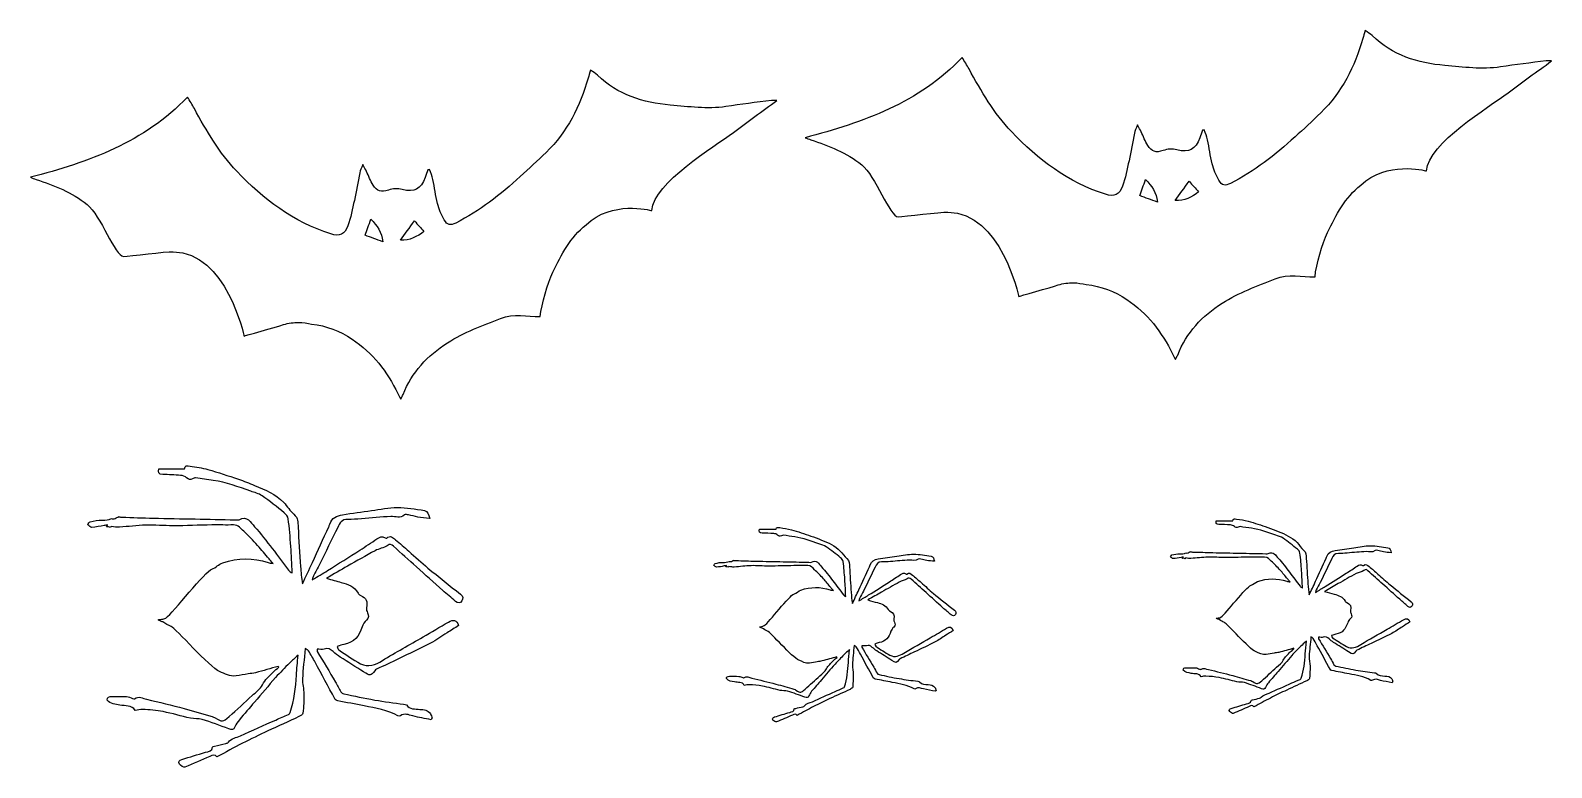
# Model space of a CAD drawing. Header units: centimetres. Extents: x -3.29 to 3.33, y -1.67 to 1.53.
import ezdxf

# ---------------------------------------------------------------- set-up
doc = ezdxf.new("R2010")
doc.units = ezdxf.units.CM
doc.header["$MEASUREMENT"] = 0
doc.layers.add('Layer 1', color=7, linetype='Continuous')

msp = doc.modelspace()

# ---------------------------------------------------------------- linework, layer by layer
at = {"layer": 'Layer 1'}
for points, knots in [([(0.08363, 1.06722), (0.33676, 1.13352), (0.57832, 1.21843), (0.76702, 1.41599), (0.76702, 1.41599), (0.77726, 1.39884), (0.78758, 1.38273), (0.79673, 1.36596), (0.79673, 1.36596), (0.8497, 1.26936), (0.90505, 1.17377), (0.98122, 1.09357), (0.98122, 1.09357), (1.09642, 0.97223), (1.22747, 0.87259), (1.38984, 0.8211), (1.38984, 0.8211), (1.42775, 0.80909), (1.45128, 0.81827), (1.46456, 0.85647), (1.46456, 0.85647), (1.47702, 0.89227), (1.48451, 0.92987), (1.49261, 0.96707), (1.49261, 0.96707), (1.50131, 1.00681), (1.50788, 1.04703), (1.51611, 1.08687), (1.51611, 1.08687), (1.51831, 1.09727), (1.52331, 1.10711), (1.52897, 1.12246), (1.52897, 1.12246), (1.53598, 1.10989), (1.54117, 1.10156), (1.54548, 1.09277), (1.54548, 1.09277), (1.55519, 1.07308), (1.56263, 1.05205), (1.57432, 1.03366), (1.57432, 1.03366), (1.59197, 1.00583), (1.60983, 1.00045), (1.64068, 1.0113), (1.64068, 1.0113), (1.66092, 1.01839), (1.67984, 1.01956), (1.70114, 1.01405), (1.70114, 1.01405), (1.7539, 1.00032), (1.78123, 1.01585), (1.80054, 1.06689), (1.80054, 1.06689), (1.80464, 1.07766), (1.80856, 1.08851), (1.81253, 1.09935), (1.81253, 1.09935), (1.81473, 1.09991), (1.81695, 1.10049), (1.81914, 1.10102), (1.81914, 1.10102), (1.82446, 1.08679), (1.83165, 1.07292), (1.83467, 1.05821), (1.83467, 1.05821), (1.84189, 1.02344), (1.84509, 0.9877), (1.85393, 0.95341), (1.85393, 0.95341), (1.86031, 0.92872), (1.87142, 0.90478), (1.8837, 0.88232), (1.8837, 0.88232), (1.89659, 0.85861), (1.90955, 0.85655), (1.93349, 0.86846), (1.93349, 0.86846), (2.03829, 0.92042), (2.12849, 0.99263), (2.21464, 1.07042), (2.21464, 1.07042), (2.25258, 1.10466), (2.28991, 1.13953), (2.32661, 1.17506), (2.32661, 1.17506), (2.41943, 1.26491), (2.47441, 1.37633), (2.50994, 1.49872), (2.50994, 1.49872), (2.51293, 1.50912), (2.516, 1.51952), (2.52005, 1.53343), (2.52005, 1.53343), (2.53143, 1.52517), (2.54196, 1.51917), (2.55048, 1.51099), (2.55048, 1.51099), (2.63896, 1.42595), (2.74841, 1.39113), (2.86708, 1.38103), (2.86708, 1.38103), (2.94738, 1.37418), (3.02774, 1.36269), (3.1088, 1.37479), (3.1088, 1.37479), (3.17463, 1.38458), (3.24075, 1.39273), (3.30679, 1.40125), (3.30679, 1.40125), (3.31436, 1.40223), (3.32224, 1.40096), (3.33071, 1.40072), (3.33071, 1.40072), (3.2662, 1.3537), (3.20329, 1.30886), (3.14153, 1.26253), (3.14153, 1.26253), (3.05686, 1.19908), (2.79699, 1.04544), (2.78627, 0.92296), (2.78627, 0.92296), (2.77796, 0.92391), (2.61318, 0.96823), (2.5011, 0.86049), (2.5011, 0.86049), (2.43278, 0.80691), (2.39222, 0.73188), (2.35629, 0.65446), (2.35629, 0.65446), (2.33388, 0.60623), (2.30618, 0.51659), (2.30165, 0.46227), (2.30165, 0.46227), (2.24307, 0.45962), (2.18716, 0.47825), (2.12861, 0.45412), (2.12861, 0.45412), (2.05008, 0.42258), (1.9702, 0.39387), (1.89813, 0.34805), (1.89813, 0.34805), (1.8105, 0.29241), (1.74295, 0.21994), (1.70427, 0.12247), (1.70427, 0.12247), (1.70218, 0.11723), (1.6993, 0.11234), (1.69456, 0.10292), (1.69456, 0.10292), (1.68922, 0.11337), (1.68548, 0.12033), (1.68202, 0.12745), (1.68202, 0.12745), (1.63508, 0.22244), (1.57232, 0.30409), (1.48311, 0.36346), (1.48311, 0.36346), (1.42945, 0.39918), (1.37079, 0.42156), (1.30669, 0.42945), (1.30669, 0.42945), (1.28812, 0.43175), (1.26952, 0.43667), (1.251, 0.43625), (1.251, 0.43625), (1.2288, 0.43572), (1.20565, 0.43403), (1.18483, 0.42704), (1.18483, 0.42704), (1.15308, 0.41648), (1.01285, 0.37709), (1.01285, 0.37709), (1.01285, 0.37709), (1.01285, 0.37709), (0.93562, 0.7419), (0.70469, 0.74319), (0.70469, 0.74319), (0.67257, 0.74549), (0.51707, 0.72361), (0.48831, 0.72324), (0.48831, 0.72324), (0.45309, 0.72282), (0.38827, 0.90255), (0.33006, 0.94941), (0.33006, 0.94941), (0.26455, 1.00206), (0.187, 1.03167), (0.10823, 1.05818), (0.10823, 1.05818), (0.09991, 1.06103), (0.09184, 1.06423), (0.08363, 1.06722)], [0, 0, 0, 0, 0.0204082, 0.0204082, 0.0204082, 0.0204082, 0.0408163, 0.0408163, 0.0408163, 0.0408163, 0.0612245, 0.0612245, 0.0612245, 0.0612245, 0.0816327, 0.0816327, 0.0816327, 0.0816327, 0.1020408, 0.1020408, 0.1020408, 0.1020408, 0.122449, 0.122449, 0.122449, 0.122449, 0.1428571, 0.1428571, 0.1428571, 0.1428571, 0.1632653, 0.1632653, 0.1632653, 0.1632653, 0.1836735, 0.1836735, 0.1836735, 0.1836735, 0.2040816, 0.2040816, 0.2040816, 0.2040816, 0.2244898, 0.2244898, 0.2244898, 0.2244898, 0.244898, 0.244898, 0.244898, 0.244898, 0.2653061, 0.2653061, 0.2653061, 0.2653061, 0.2857143, 0.2857143, 0.2857143, 0.2857143, 0.3061224, 0.3061224, 0.3061224, 0.3061224, 0.3265306, 0.3265306, 0.3265306, 0.3265306, 0.3469388, 0.3469388, 0.3469388, 0.3469388, 0.3673469, 0.3673469, 0.3673469, 0.3673469, 0.3877551, 0.3877551, 0.3877551, 0.3877551, 0.4081633, 0.4081633, 0.4081633, 0.4081633, 0.4285714, 0.4285714, 0.4285714, 0.4285714, 0.4489796, 0.4489796, 0.4489796, 0.4489796, 0.4693878, 0.4693878, 0.4693878, 0.4693878, 0.4897959, 0.4897959, 0.4897959, 0.4897959, 0.5102041, 0.5102041, 0.5102041, 0.5102041, 0.5306122, 0.5306122, 0.5306122, 0.5306122, 0.5510204, 0.5510204, 0.5510204, 0.5510204, 0.5714286, 0.5714286, 0.5714286, 0.5714286, 0.5918367, 0.5918367, 0.5918367, 0.5918367, 0.6122449, 0.6122449, 0.6122449, 0.6122449, 0.6326531, 0.6326531, 0.6326531, 0.6326531, 0.6530612, 0.6530612, 0.6530612, 0.6530612, 0.6734694, 0.6734694, 0.6734694, 0.6734694, 0.6938776, 0.6938776, 0.6938776, 0.6938776, 0.7142857, 0.7142857, 0.7142857, 0.7142857, 0.7346939, 0.7346939, 0.7346939, 0.7346939, 0.755102, 0.755102, 0.755102, 0.755102, 0.7755102, 0.7755102, 0.7755102, 0.7755102, 0.7959184, 0.7959184, 0.7959184, 0.7959184, 0.8163265, 0.8163265, 0.8163265, 0.8163265, 0.8367347, 0.8367347, 0.8367347, 0.8367347, 0.8571429, 0.8571429, 0.8571429, 0.8571429, 0.877551, 0.877551, 0.877551, 0.877551, 0.8979592, 0.8979592, 0.8979592, 0.8979592, 0.9183673, 0.9183673, 0.9183673, 0.9183673, 0.9387755, 0.9387755, 0.9387755, 0.9387755, 0.9591837, 0.9591837, 0.9591837, 0.9591837, 1, 1, 1, 1]), ([(-3.28618, 0.89498), (-3.03305, 0.96131), (-2.79149, 1.04619), (-2.60281, 1.24375), (-2.60281, 1.24375), (-2.59257, 1.2266), (-2.58223, 1.21049), (-2.57304, 1.19374), (-2.57304, 1.19374), (-2.52012, 1.09711), (-2.46475, 1.00152), (-2.3886, 0.92132), (-2.3886, 0.92132), (-2.27337, 0.79998), (-2.14233, 0.70034), (-1.97992, 0.64885), (-1.97992, 0.64885), (-1.94206, 0.63684), (-1.91851, 0.64602), (-1.9052, 0.68422), (-1.9052, 0.68422), (-1.89274, 0.72004), (-1.88528, 0.75764), (-1.87715, 0.79482), (-1.87715, 0.79482), (-1.86847, 0.83456), (-1.86191, 0.87478), (-1.85365, 0.91465), (-1.85365, 0.91465), (-1.85148, 0.92505), (-1.84648, 0.93486), (-1.84082, 0.95021), (-1.84082, 0.95021), (-1.83378, 0.93767), (-1.82862, 0.92931), (-1.82428, 0.92055), (-1.82428, 0.92055), (-1.8146, 0.90086), (-1.80711, 0.87983), (-1.79544, 0.86144), (-1.79544, 0.86144), (-1.77779, 0.83358), (-1.75996, 0.82823), (-1.72908, 0.83908), (-1.72908, 0.83908), (-1.70889, 0.84617), (-1.68992, 0.84734), (-1.66862, 0.84181), (-1.66862, 0.84181), (-1.61586, 0.8281), (-1.58853, 0.84366), (-1.56919, 0.89467), (-1.56919, 0.89467), (-1.56512, 0.90544), (-1.5612, 0.91631), (-1.55723, 0.92713), (-1.55723, 0.92713), (-1.55503, 0.92771), (-1.55281, 0.92827), (-1.55062, 0.92882), (-1.55062, 0.92882), (-1.5453, 0.91459), (-1.53813, 0.90072), (-1.53509, 0.88598), (-1.53509, 0.88598), (-1.52787, 0.85121), (-1.52469, 0.81547), (-1.51583, 0.78118), (-1.51583, 0.78118), (-1.50945, 0.75649), (-1.49834, 0.73255), (-1.48609, 0.71009), (-1.48609, 0.71009), (-1.47318, 0.68638), (-1.46021, 0.68432), (-1.43627, 0.69623), (-1.43627, 0.69623), (-1.33152, 0.74817), (-1.24127, 0.8204), (-1.15512, 0.89819), (-1.15512, 0.89819), (-1.11721, 0.93243), (-1.07985, 0.96733), (-1.04315, 1.00283), (-1.04315, 1.00283), (-0.95036, 1.09268), (-0.89535, 1.2041), (-0.85985, 1.32649), (-0.85985, 1.32649), (-0.85683, 1.33691), (-0.85379, 1.34731), (-0.84974, 1.3612), (-0.84974, 1.3612), (-0.83836, 1.35294), (-0.82781, 1.34694), (-0.81931, 1.33876), (-0.81931, 1.33876), (-0.73083, 1.25375), (-0.62135, 1.2189), (-0.50271, 1.2088), (-0.50271, 1.2088), (-0.42241, 1.20195), (-0.34205, 1.19049), (-0.26101, 1.20256), (-0.26101, 1.20256), (-0.19516, 1.21235), (-0.12906, 1.22053), (-0.06302, 1.22902), (-0.06302, 1.22902), (-0.05543, 1.23), (-0.04754, 1.22873), (-0.03905, 1.22849), (-0.03905, 1.22849), (-0.10358, 1.18147), (-0.16647, 1.13663), (-0.22828, 1.0903), (-0.22828, 1.0903), (-0.31289, 1.02685), (-0.57282, 0.87321), (-0.58348, 0.75073), (-0.58348, 0.75073), (-0.59181, 0.75168), (-0.75657, 0.796), (-0.86865, 0.68829), (-0.86865, 0.68829), (-0.93699, 0.63471), (-0.97755, 0.55968), (-1.01348, 0.48223), (-1.01348, 0.48223), (-1.03586, 0.434), (-1.06359, 0.34433), (-1.06812, 0.29006), (-1.06812, 0.29006), (-1.1267, 0.28741), (-1.18263, 0.30604), (-1.24118, 0.28188), (-1.24118, 0.28188), (-1.31971, 0.25034), (-1.39959, 0.22163), (-1.47166, 0.17581), (-1.47166, 0.17581), (-1.55924, 0.12017), (-1.62684, 0.04773), (-1.66549, -0.04977), (-1.66549, -0.04977), (-1.66755, -0.05501), (-1.67046, -0.0599), (-1.67517, -0.06932), (-1.67517, -0.06932), (-1.68054, -0.05884), (-1.68425, -0.05188), (-1.68774, -0.04479), (-1.68774, -0.04479), (-1.73468, 0.0502), (-1.79744, 0.13185), (-1.88663, 0.19122), (-1.88663, 0.19122), (-1.94031, 0.22697), (-1.99895, 0.24935), (-2.06305, 0.25723), (-2.06305, 0.25723), (-2.08165, 0.25951), (-2.10025, 0.26443), (-2.11877, 0.264), (-2.11877, 0.264), (-2.14094, 0.26347), (-2.16409, 0.2618), (-2.18492, 0.25482), (-2.18492, 0.25482), (-2.2167, 0.24426), (-2.3569, 0.20484), (-2.3569, 0.20484), (-2.3569, 0.20484), (-2.3569, 0.20484), (-2.43411, 0.56965), (-2.66509, 0.57097), (-2.66509, 0.57097), (-2.69716, 0.57327), (-2.85265, 0.55139), (-2.88147, 0.55102), (-2.88147, 0.55102), (-2.91666, 0.55054), (-2.98148, 0.73033), (-3.03969, 0.77716), (-3.03969, 0.77716), (-3.1052, 0.82984), (-3.18278, 0.85945), (-3.26152, 0.88593), (-3.26152, 0.88593), (-3.26988, 0.88879), (-3.278, 0.89199), (-3.28618, 0.89498)], [0, 0, 0, 0, 0.0204082, 0.0204082, 0.0204082, 0.0204082, 0.0408163, 0.0408163, 0.0408163, 0.0408163, 0.0612245, 0.0612245, 0.0612245, 0.0612245, 0.0816327, 0.0816327, 0.0816327, 0.0816327, 0.1020408, 0.1020408, 0.1020408, 0.1020408, 0.122449, 0.122449, 0.122449, 0.122449, 0.1428571, 0.1428571, 0.1428571, 0.1428571, 0.1632653, 0.1632653, 0.1632653, 0.1632653, 0.1836735, 0.1836735, 0.1836735, 0.1836735, 0.2040816, 0.2040816, 0.2040816, 0.2040816, 0.2244898, 0.2244898, 0.2244898, 0.2244898, 0.244898, 0.244898, 0.244898, 0.244898, 0.2653061, 0.2653061, 0.2653061, 0.2653061, 0.2857143, 0.2857143, 0.2857143, 0.2857143, 0.3061224, 0.3061224, 0.3061224, 0.3061224, 0.3265306, 0.3265306, 0.3265306, 0.3265306, 0.3469388, 0.3469388, 0.3469388, 0.3469388, 0.3673469, 0.3673469, 0.3673469, 0.3673469, 0.3877551, 0.3877551, 0.3877551, 0.3877551, 0.4081633, 0.4081633, 0.4081633, 0.4081633, 0.4285714, 0.4285714, 0.4285714, 0.4285714, 0.4489796, 0.4489796, 0.4489796, 0.4489796, 0.4693878, 0.4693878, 0.4693878, 0.4693878, 0.4897959, 0.4897959, 0.4897959, 0.4897959, 0.5102041, 0.5102041, 0.5102041, 0.5102041, 0.5306122, 0.5306122, 0.5306122, 0.5306122, 0.5510204, 0.5510204, 0.5510204, 0.5510204, 0.5714286, 0.5714286, 0.5714286, 0.5714286, 0.5918367, 0.5918367, 0.5918367, 0.5918367, 0.6122449, 0.6122449, 0.6122449, 0.6122449, 0.6326531, 0.6326531, 0.6326531, 0.6326531, 0.6530612, 0.6530612, 0.6530612, 0.6530612, 0.6734694, 0.6734694, 0.6734694, 0.6734694, 0.6938776, 0.6938776, 0.6938776, 0.6938776, 0.7142857, 0.7142857, 0.7142857, 0.7142857, 0.7346939, 0.7346939, 0.7346939, 0.7346939, 0.755102, 0.755102, 0.755102, 0.755102, 0.7755102, 0.7755102, 0.7755102, 0.7755102, 0.7959184, 0.7959184, 0.7959184, 0.7959184, 0.8163265, 0.8163265, 0.8163265, 0.8163265, 0.8367347, 0.8367347, 0.8367347, 0.8367347, 0.8571429, 0.8571429, 0.8571429, 0.8571429, 0.877551, 0.877551, 0.877551, 0.877551, 0.8979592, 0.8979592, 0.8979592, 0.8979592, 0.9183673, 0.9183673, 0.9183673, 0.9183673, 0.9387755, 0.9387755, 0.9387755, 0.9387755, 0.9591837, 0.9591837, 0.9591837, 0.9591837, 1, 1, 1, 1]), ([(1.61623, 0.78684), (1.61237, 0.82941), (1.59146, 0.85756), (1.56485, 0.88513), (1.56485, 0.88513), (1.55564, 0.86005), (1.54752, 0.83803), (1.53913, 0.81517), (1.53913, 0.81517), (1.56453, 0.80584), (1.58843, 0.79706), (1.61623, 0.78684)], [0, 0, 0, 0, 0.25, 0.25, 0.25, 0.25, 0.5, 0.5, 0.5, 0.5, 1, 1, 1, 1]), ([(1.75403, 0.87781), (1.73233, 0.84767), (1.71289, 0.82077), (1.69349, 0.79383), (1.69349, 0.79383), (1.73508, 0.79121), (1.76498, 0.80941), (1.79551, 0.83172), (1.79551, 0.83172), (1.78165, 0.84714), (1.76935, 0.86082), (1.75403, 0.87781)], [0, 0, 0, 0, 0.25, 0.25, 0.25, 0.25, 0.5, 0.5, 0.5, 0.5, 1, 1, 1, 1]), ([(-1.75358, 0.61463), (-1.75744, 0.6572), (-1.77835, 0.68533), (-1.80494, 0.71292), (-1.80494, 0.71292), (-1.81417, 0.68784), (-1.8223, 0.6658), (-1.83068, 0.64296), (-1.83068, 0.64296), (-1.80528, 0.63362), (-1.78139, 0.62484), (-1.75358, 0.61463)], [0, 0, 0, 0, 0.25, 0.25, 0.25, 0.25, 0.5, 0.5, 0.5, 0.5, 1, 1, 1, 1]), ([(-1.61578, 0.70559), (-1.6375, 0.67543), (-1.65692, 0.64852), (-1.67632, 0.62158), (-1.67632, 0.62158), (-1.6347, 0.61896), (-1.60486, 0.63716), (-1.57427, 0.65949), (-1.57427, 0.65949), (-1.58814, 0.67493), (-1.60044, 0.68855), (-1.61578, 0.70559)], [0, 0, 0, 0, 0.25, 0.25, 0.25, 0.25, 0.5, 0.5, 0.5, 0.5, 1, 1, 1, 1]), ([(-2.61588, -0.37211), (-2.61588, -0.37211), (-2.72822, -0.37211), (-2.72822, -0.37211), (-2.72822, -0.37211), (-2.73158, -0.38703), (-2.73084, -0.39751), (-2.71084, -0.39743), (-2.71084, -0.39743), (-2.68486, -0.3973), (-2.6588, -0.39854), (-2.63287, -0.40074), (-2.63287, -0.40074), (-2.62366, -0.40156), (-2.61189, -0.4045), (-2.60657, -0.41079), (-2.60657, -0.41079), (-2.59808, -0.4209), (-2.59091, -0.41973), (-2.58122, -0.41568), (-2.58122, -0.41568), (-2.5768, -0.41388), (-2.5718, -0.41134), (-2.56744, -0.4119), (-2.56744, -0.4119), (-2.54188, -0.41513), (-2.51645, -0.41931), (-2.49095, -0.42296), (-2.49095, -0.42296), (-2.43449, -0.43103), (-2.38139, -0.45087), (-2.32794, -0.46955), (-2.32794, -0.46955), (-2.31111, -0.4754), (-2.29278, -0.47968), (-2.27852, -0.48958), (-2.27852, -0.48958), (-2.24524, -0.5126), (-2.21356, -0.53808), (-2.18216, -0.56366), (-2.18216, -0.56366), (-2.17435, -0.57001), (-2.16591, -0.58009), (-2.16472, -0.58938), (-2.16472, -0.58938), (-2.15956, -0.6292), (-2.15644, -0.66931), (-2.15361, -0.70934), (-2.15361, -0.70934), (-2.15086, -0.74784), (-2.14932, -0.78641), (-2.14729, -0.82494), (-2.14729, -0.82494), (-2.15515, -0.82192), (-2.1593, -0.81774), (-2.16285, -0.81306), (-2.16285, -0.81306), (-2.18661, -0.78184), (-2.20995, -0.75027), (-2.23408, -0.71927), (-2.23408, -0.71927), (-2.25919, -0.68702), (-2.28356, -0.65394), (-2.31123, -0.62394), (-2.31123, -0.62394), (-2.32824, -0.60552), (-2.34232, -0.5734), (-2.37854, -0.59354), (-2.37854, -0.59354), (-2.38285, -0.59595), (-2.38955, -0.59412), (-2.39513, -0.59404), (-2.39513, -0.59404), (-2.45336, -0.59285), (-2.5116, -0.59161), (-2.56983, -0.59042), (-2.56983, -0.59042), (-2.63053, -0.58918), (-2.69125, -0.58807), (-2.75194, -0.58658), (-2.75194, -0.58658), (-2.7971, -0.58555), (-2.8423, -0.58399), (-2.88746, -0.58264), (-2.88746, -0.58264), (-2.8914, -0.58248), (-2.89532, -0.58187), (-2.90286, -0.58108), (-2.90286, -0.58108), (-2.90257, -0.58076), (-2.90233, -0.58047), (-2.90204, -0.58015), (-2.90204, -0.58015), (-2.90731, -0.58264), (-2.91249, -0.58518), (-2.9177, -0.58782), (-2.9177, -0.58782), (-2.92352, -0.5907), (-2.92913, -0.59044), (-2.93381, -0.58835), (-2.93381, -0.58835), (-2.94558, -0.59396), (-2.95887, -0.59637), (-2.97453, -0.59483), (-2.97453, -0.59483), (-2.99165, -0.59322), (-3.00969, -0.59864), (-3.02694, -0.60253), (-3.02694, -0.60253), (-3.03101, -0.60346), (-3.03358, -0.61108), (-3.03686, -0.61565), (-3.03686, -0.61565), (-3.03072, -0.61962), (-3.0244, -0.62724), (-3.0185, -0.62689), (-3.0185, -0.62689), (-3.00083, -0.62599), (-2.98334, -0.622), (-2.96579, -0.61908), (-2.96579, -0.61908), (-2.96058, -0.61823), (-2.95542, -0.61691), (-2.95034, -0.61585), (-2.95034, -0.61585), (-2.95185, -0.619), (-2.95344, -0.62209), (-2.955, -0.62522), (-2.955, -0.62522), (-2.94936, -0.62371), (-2.94299, -0.62461), (-2.93823, -0.62787), (-2.93823, -0.62787), (-2.93712, -0.62602), (-2.93606, -0.6243), (-2.93511, -0.62279), (-2.93511, -0.62279), (-2.92093, -0.62419), (-2.90976, -0.62684), (-2.89881, -0.62612), (-2.89881, -0.62612), (-2.86076, -0.62355), (-2.82282, -0.61794), (-2.78475, -0.61697), (-2.78475, -0.61697), (-2.74519, -0.61599), (-2.70548, -0.62007), (-2.66587, -0.61993), (-2.66587, -0.61993), (-2.60954, -0.61974), (-2.55318, -0.61744), (-2.4968, -0.61652), (-2.4968, -0.61652), (-2.46547, -0.61602), (-2.43409, -0.61705), (-2.40282, -0.61623), (-2.40282, -0.61623), (-2.38144, -0.6157), (-2.37123, -0.63237), (-2.3584, -0.64388), (-2.3584, -0.64388), (-2.33707, -0.66301), (-2.3172, -0.68386), (-2.29784, -0.70503), (-2.29784, -0.70503), (-2.28054, -0.72392), (-2.26474, -0.74421), (-2.24823, -0.76387), (-2.24823, -0.76387), (-2.24363, -0.76935), (-2.23889, -0.77474), (-2.23095, -0.78395), (-2.23095, -0.78395), (-2.2413, -0.7821), (-2.24714, -0.7817), (-2.25257, -0.77993), (-2.25257, -0.77993), (-2.31842, -0.75845), (-2.38441, -0.75874), (-2.44966, -0.78107), (-2.44966, -0.78107), (-2.46646, -0.78684), (-2.47995, -0.80282), (-2.49681, -0.80785), (-2.49681, -0.80785), (-2.52441, -0.816), (-2.66535, -0.99848), (-2.69676, -1.02092), (-2.69676, -1.02092), (-2.70173, -1.02449), (-2.70909, -1.02613), (-2.71539, -1.02621), (-2.71539, -1.02621), (-2.74878, -1.02661), (-2.71431, -1.03579), (-2.70967, -1.03814), (-2.70967, -1.03814), (-2.69766, -1.04423), (-2.68668, -1.05288), (-2.67419, -1.05748), (-2.67419, -1.05748), (-2.65591, -1.06417), (-2.50639, -1.23597), (-2.46369, -1.25343), (-2.46369, -1.25343), (-2.44072, -1.26282), (-2.41826, -1.27648), (-2.39162, -1.27248), (-2.39162, -1.27248), (-2.37405, -1.26981), (-2.35659, -1.26647), (-2.33907, -1.26367), (-2.33907, -1.26367), (-2.3282, -1.26192), (-2.317, -1.26145), (-2.30642, -1.25867), (-2.30642, -1.25867), (-2.27345, -1.24994), (-2.24072, -1.24036), (-2.20789, -1.2311), (-2.20789, -1.2311), (-2.20712, -1.23248), (-2.20633, -1.23383), (-2.20556, -1.2352), (-2.20556, -1.2352), (-2.21384, -1.24197), (-2.22313, -1.24782), (-2.23019, -1.25565), (-2.23019, -1.25565), (-2.24636, -1.27364), (-2.26564, -1.28806), (-2.27707, -1.31153), (-2.27707, -1.31153), (-2.28601, -1.32989), (-2.30583, -1.3432), (-2.32165, -1.35791), (-2.32165, -1.35791), (-2.35475, -1.38871), (-2.38798, -1.41937), (-2.42193, -1.44927), (-2.42193, -1.44927), (-2.44974, -1.47377), (-2.45191, -1.47337), (-2.48289, -1.4552), (-2.48289, -1.4552), (-2.48712, -1.45269), (-2.49157, -1.45015), (-2.49623, -1.4488), (-2.49623, -1.4488), (-2.53676, -1.43713), (-2.57725, -1.42504), (-2.61804, -1.41432), (-2.61804, -1.41432), (-2.67202, -1.40019), (-2.72612, -1.38638), (-2.78057, -1.37426), (-2.78057, -1.37426), (-2.7974, -1.3705), (-2.81528, -1.35754), (-2.83338, -1.37273), (-2.83338, -1.37273), (-2.83462, -1.37374), (-2.83878, -1.37141), (-2.84153, -1.37056), (-2.84153, -1.37056), (-2.85034, -1.36776), (-2.85899, -1.36291), (-2.86791, -1.36238), (-2.86791, -1.36238), (-2.88894, -1.36114), (-2.91016, -1.36259), (-2.93125, -1.36172), (-2.93125, -1.36172), (-2.94363, -1.36124), (-2.95144, -1.36431), (-2.95194, -1.37741), (-2.95194, -1.37741), (-2.93781, -1.39609), (-2.91649, -1.39511), (-2.89699, -1.39956), (-2.89699, -1.39956), (-2.87334, -1.40488), (-2.84484, -1.39744), (-2.83124, -1.42279), (-2.83124, -1.42279), (-2.81878, -1.42094), (-2.80857, -1.41752), (-2.79864, -1.41827), (-2.79864, -1.41827), (-2.76866, -1.42041), (-2.73837, -1.42213), (-2.70895, -1.42787), (-2.70895, -1.42787), (-2.66905, -1.43565), (-2.62997, -1.44779), (-2.59023, -1.4565), (-2.59023, -1.4565), (-2.57353, -1.46018), (-2.55509, -1.457), (-2.53898, -1.46192), (-2.53898, -1.46192), (-2.49993, -1.47396), (-2.46167, -1.48867), (-2.4233, -1.50285), (-2.4233, -1.50285), (-2.41134, -1.50727), (-2.40274, -1.50857), (-2.3966, -1.49404), (-2.3966, -1.49404), (-2.39194, -1.48295), (-2.38506, -1.47234), (-2.37736, -1.46308), (-2.37736, -1.46308), (-2.3558, -1.43718), (-2.33317, -1.41215), (-2.31121, -1.38654), (-2.31121, -1.38654), (-2.28057, -1.35087), (-2.25062, -1.31471), (-2.21948, -1.27954), (-2.21948, -1.27954), (-2.20027, -1.25784), (-2.17969, -1.23742), (-2.15926, -1.21683), (-2.15926, -1.21683), (-2.14839, -1.20588), (-2.13659, -1.19587), (-2.12145, -1.18201), (-2.12145, -1.18201), (-2.12447, -1.21495), (-2.12775, -1.24183), (-2.12923, -1.26882), (-2.12923, -1.26882), (-2.1323, -1.32412), (-2.13902, -1.37873), (-2.15595, -1.4317), (-2.15595, -1.4317), (-2.15706, -1.43517), (-2.16074, -1.43882), (-2.16415, -1.44038), (-2.16415, -1.44038), (-2.18217, -1.44866), (-2.20056, -1.4562), (-2.21871, -1.46427), (-2.21871, -1.46427), (-2.27004, -1.48708), (-2.32153, -1.50957), (-2.37249, -1.53319), (-2.37249, -1.53319), (-2.3904, -1.5415), (-2.41205, -1.54301), (-2.4252, -1.56097), (-2.4252, -1.56097), (-2.42742, -1.56401), (-2.43261, -1.56549), (-2.43671, -1.5665), (-2.43671, -1.5665), (-2.45272, -1.57052), (-2.46888, -1.57404), (-2.48492, -1.57793), (-2.48492, -1.57793), (-2.48817, -1.5787), (-2.49386, -1.58013), (-2.49397, -1.58166), (-2.49397, -1.58166), (-2.49553, -1.60105), (-2.51138, -1.60074), (-2.52434, -1.60463), (-2.52434, -1.60463), (-2.55884, -1.61495), (-2.5934, -1.62519), (-2.62782, -1.63575), (-2.62782, -1.63575), (-2.63803, -1.63885), (-2.64573, -1.6462), (-2.63785, -1.65607), (-2.63785, -1.65607), (-2.63248, -1.66287), (-2.61965, -1.67099), (-2.61383, -1.6688), (-2.61383, -1.6688), (-2.57742, -1.65496), (-2.54186, -1.63872), (-2.50638, -1.6225), (-2.50638, -1.6225), (-2.49371, -1.61665), (-2.48244, -1.61292), (-2.47466, -1.62493), (-2.47466, -1.62493), (-2.43682, -1.60453), (-2.40074, -1.58432), (-2.36393, -1.5655), (-2.36393, -1.5655), (-2.32758, -1.54687), (-2.29067, -1.52928), (-2.25368, -1.51192), (-2.25368, -1.51192), (-2.20875, -1.49089), (-2.1633, -1.47078), (-2.11842, -1.44964), (-2.11842, -1.44964), (-2.11136, -1.44628), (-2.10127, -1.43993), (-2.10061, -1.43411), (-2.10061, -1.43411), (-2.09759, -1.40654), (-2.09611, -1.37865), (-2.09656, -1.3509), (-2.09656, -1.3509), (-2.09693, -1.32889), (-2.10373, -1.30682), (-2.10272, -1.28505), (-2.10272, -1.28505), (-2.10076, -1.24269), (-2.09531, -1.20054), (-2.09087, -1.15387), (-2.09087, -1.15387), (-2.08452, -1.15813), (-2.07894, -1.15998), (-2.07653, -1.16384), (-2.07653, -1.16384), (-2.0664, -1.17993), (-2.05677, -1.19641), (-2.04772, -1.21316), (-2.04772, -1.21316), (-2.01907, -1.26613), (-1.99094, -1.31939), (-1.9621, -1.37223), (-1.9621, -1.37223), (-1.95998, -1.37612), (-1.95427, -1.37951), (-1.94969, -1.38046), (-1.94969, -1.38046), (-1.91122, -1.38829), (-1.87251, -1.39499), (-1.83404, -1.4029), (-1.83404, -1.4029), (-1.78393, -1.41322), (-1.73263, -1.41978), (-1.68733, -1.44658), (-1.68733, -1.44658), (-1.68471, -1.44811), (-1.67915, -1.44819), (-1.67696, -1.44645), (-1.67696, -1.44645), (-1.65865, -1.43214), (-1.64119, -1.44251), (-1.62304, -1.44682), (-1.62304, -1.44682), (-1.59656, -1.45306), (-1.56967, -1.45772), (-1.54298, -1.46307), (-1.54298, -1.46307), (-1.54171, -1.46093), (-1.54041, -1.45876), (-1.53914, -1.45667), (-1.53914, -1.45667), (-1.54142, -1.45008), (-1.54253, -1.44275), (-1.5462, -1.43712), (-1.5462, -1.43712), (-1.55689, -1.42072), (-1.57446, -1.4191), (-1.59192, -1.41799), (-1.59192, -1.41799), (-1.61319, -1.41664), (-1.63513, -1.41794), (-1.651, -1.39897), (-1.651, -1.39897), (-1.65314, -1.39638), (-1.65873, -1.39627), (-1.66283, -1.39569), (-1.66283, -1.39569), (-1.70471, -1.3896), (-1.74678, -1.38463), (-1.78843, -1.37741), (-1.78843, -1.37741), (-1.83359, -1.36955), (-1.87839, -1.35971), (-1.92324, -1.35029), (-1.92324, -1.35029), (-1.92792, -1.34928), (-1.9334, -1.34566), (-1.93583, -1.34164), (-1.93583, -1.34164), (-1.94409, -1.32796), (-1.95065, -1.31328), (-1.95885, -1.29954), (-1.95885, -1.29954), (-1.98536, -1.25509), (-2.01238, -1.21093), (-2.03897, -1.16653), (-2.03897, -1.16653), (-2.04021, -1.16441), (-2.0391, -1.16092), (-2.0391, -1.15653), (-2.0391, -1.15653), (-2.02815, -1.15653), (-2.01727, -1.15918), (-2.00859, -1.15595), (-2.00859, -1.15595), (-1.99147, -1.14965), (-1.98033, -1.15666), (-1.96869, -1.16714), (-1.96869, -1.16714), (-1.95924, -1.17558), (-1.94948, -1.18394), (-1.93887, -1.19082), (-1.93887, -1.19082), (-1.90503, -1.21265), (-1.87032, -1.23313), (-1.83682, -1.25543), (-1.83682, -1.25543), (-1.80989, -1.27337), (-1.8052, -1.27337), (-1.78771, -1.24982), (-1.78771, -1.24982), (-1.78594, -1.24741), (-1.78326, -1.24532), (-1.78054, -1.24397), (-1.78054, -1.24397), (-1.74866, -1.22849), (-1.71667, -1.21315), (-1.68468, -1.19783), (-1.68468, -1.19783), (-1.63838, -1.17555), (-1.59152, -1.15431), (-1.54593, -1.13068), (-1.54593, -1.13068), (-1.52082, -1.11769), (-1.49783, -1.10068), (-1.47386, -1.08554), (-1.47386, -1.08554), (-1.45701, -1.07488), (-1.44015, -1.06414), (-1.42377, -1.05374), (-1.42377, -1.05374), (-1.43396, -1.02887), (-1.44552, -1.02551), (-1.46764, -1.03845), (-1.46764, -1.03845), (-1.50442, -1.05999), (-1.54117, -1.08155), (-1.57805, -1.1029), (-1.57805, -1.1029), (-1.63711, -1.13711), (-1.69685, -1.17016), (-1.75522, -1.20553), (-1.75522, -1.20553), (-1.78583, -1.2241), (-1.8165, -1.23792), (-1.85042, -1.21937), (-1.85042, -1.21937), (-1.8831, -1.20148), (-1.91395, -1.18016), (-1.94511, -1.15957), (-1.94511, -1.15957), (-1.94892, -1.15706), (-1.94958, -1.14983), (-1.95149, -1.14531), (-1.95149, -1.14531), (-1.94027, -1.14139), (-1.93183, -1.13684), (-1.92294, -1.13544), (-1.92294, -1.13544), (-1.87825, -1.12867), (-1.85605, -1.09951), (-1.84312, -1.05921), (-1.84312, -1.05921), (-1.83971, -1.0486), (-1.8328, -1.0377), (-1.82439, -1.03042), (-1.82439, -1.03042), (-1.81206, -1.01981), (-1.81486, -1.01015), (-1.82, -0.99817), (-1.82, -0.99817), (-1.82278, -0.99166), (-1.82561, -0.98372), (-1.82434, -0.97719), (-1.82434, -0.97719), (-1.81852, -0.94727), (-1.82323, -0.93671), (-1.85167, -0.92112), (-1.85167, -0.92112), (-1.85535, -0.91908), (-1.85916, -0.91604), (-1.8612, -0.91249), (-1.8612, -0.91249), (-1.8775, -0.88439), (-1.9048, -0.87381), (-1.93396, -0.86595), (-1.93396, -0.86595), (-1.9542, -0.86047), (-1.97444, -0.85492), (-1.99892, -0.8482), (-1.99892, -0.8482), (-1.96601, -0.82936), (-1.93653, -0.81238), (-1.90695, -0.7956), (-1.90695, -0.7956), (-1.86705, -0.77295), (-1.82744, -0.74969), (-1.78691, -0.72813), (-1.78691, -0.72813), (-1.77019, -0.71924), (-1.7495, -0.71699), (-1.73423, -0.70649), (-1.73423, -0.70649), (-1.7215, -0.69773), (-1.7164, -0.70003), (-1.70677, -0.70895), (-1.70677, -0.70895), (-1.67396, -0.7393), (-1.64009, -0.76856), (-1.60684, -0.79843), (-1.60684, -0.79843), (-1.56877, -0.83253), (-1.53104, -0.86704), (-1.49286, -0.90101), (-1.49286, -0.90101), (-1.47466, -0.91723), (-1.4555, -0.93244), (-1.43714, -0.94848), (-1.43714, -0.94848), (-1.42664, -0.95761), (-1.41613, -0.95803), (-1.40925, -0.94607), (-1.40925, -0.94607), (-1.40367, -0.93639), (-1.40338, -0.92625), (-1.41512, -0.91712), (-1.41512, -0.91712), (-1.46298, -0.87997), (-1.51032, -0.84216), (-1.55707, -0.80359), (-1.55707, -0.80359), (-1.58543, -0.7802), (-1.61232, -0.75499), (-1.63999, -0.73072), (-1.63999, -0.73072), (-1.65938, -0.71373), (-1.67862, -0.69656), (-1.69873, -0.6804), (-1.69873, -0.6804), (-1.7095, -0.67177), (-1.72096, -0.65884), (-1.73641, -0.67442), (-1.73641, -0.67442), (-1.73723, -0.67524), (-1.74123, -0.67397), (-1.74305, -0.67273), (-1.74305, -0.67273), (-1.75636, -0.66331), (-1.76752, -0.66955), (-1.77877, -0.67702), (-1.77877, -0.67702), (-1.80354, -0.69342), (-1.82814, -0.70993), (-1.85317, -0.72592), (-1.85317, -0.72592), (-1.89997, -0.75571), (-1.94689, -0.78524), (-1.99395, -0.81463), (-1.99395, -0.81463), (-2.01477, -0.82762), (-2.03602, -0.83992), (-2.05991, -0.85426), (-2.05991, -0.85426), (-2.05787, -0.84709), (-2.05734, -0.84222), (-2.05525, -0.8382), (-2.05525, -0.8382), (-2.04649, -0.82129), (-2.03681, -0.80492), (-2.02839, -0.78785), (-2.02839, -0.78785), (-2.00196, -0.73427), (-1.97637, -0.6803), (-1.94962, -0.62685), (-1.94962, -0.62685), (-1.94076, -0.60912), (-1.93139, -0.59121), (-1.90599, -0.59224), (-1.90599, -0.59224), (-1.88628, -0.59301), (-1.86641, -0.59131), (-1.8467, -0.58983), (-1.8467, -0.58983), (-1.80378, -0.5866), (-1.76097, -0.58094), (-1.71803, -0.58004), (-1.71803, -0.58004), (-1.69782, -0.57964), (-1.67779, -0.58816), (-1.65903, -0.57292), (-1.65903, -0.57292), (-1.6553, -0.5699), (-1.64683, -0.57141), (-1.64088, -0.5726), (-1.64088, -0.5726), (-1.62762, -0.57519), (-1.61471, -0.57969), (-1.6014, -0.58191), (-1.6014, -0.58191), (-1.58555, -0.58453), (-1.56946, -0.58559), (-1.54933, -0.58781), (-1.54933, -0.58781), (-1.55597, -0.57074), (-1.55616, -0.55572), (-1.57261, -0.55344), (-1.57261, -0.55344), (-1.61145, -0.54804), (-1.65045, -0.54005), (-1.6894, -0.54008), (-1.6894, -0.54008), (-1.72713, -0.54008), (-1.76489, -0.54863), (-1.80256, -0.55381), (-1.80256, -0.55381), (-1.84447, -0.55958), (-1.88651, -0.56498), (-1.92821, -0.57207), (-1.92821, -0.57207), (-1.95266, -0.57622), (-1.97533, -0.58509), (-1.98398, -0.61229), (-1.98398, -0.61229), (-1.9853, -0.61642), (-1.98684, -0.62052), (-1.98861, -0.62441), (-1.98861, -0.62441), (-2.01216, -0.67622), (-2.03563, -0.72805), (-2.05939, -0.77969), (-2.05939, -0.77969), (-2.07357, -0.81046), (-2.08826, -0.84105), (-2.10273, -0.87171), (-2.10273, -0.87171), (-2.10747, -0.8462), (-2.10921, -0.82181), (-2.11085, -0.79741), (-2.11085, -0.79741), (-2.11466, -0.74018), (-2.11895, -0.68295), (-2.12186, -0.6257), (-2.12186, -0.6257), (-2.12292, -0.60501), (-2.12083, -0.58588), (-2.14022, -0.56982), (-2.14022, -0.56982), (-2.15726, -0.55574), (-2.16874, -0.53516), (-2.18422, -0.51891), (-2.18422, -0.51891), (-2.21922, -0.48219), (-2.26518, -0.46337), (-2.3108, -0.44438), (-2.3108, -0.44438), (-2.33411, -0.4347), (-2.35771, -0.42552), (-2.38166, -0.41742), (-2.38166, -0.41742), (-2.42558, -0.40255), (-2.4695, -0.38742), (-2.51411, -0.3748), (-2.51411, -0.3748), (-2.5393, -0.36768), (-2.56592, -0.3657), (-2.59174, -0.3607), (-2.59174, -0.3607), (-2.604, -0.35817), (-2.61519, -0.35589), (-2.61588, -0.37211)], [0, 0, 0, 0, 0.0051282, 0.0051282, 0.0051282, 0.0051282, 0.0102564, 0.0102564, 0.0102564, 0.0102564, 0.0153846, 0.0153846, 0.0153846, 0.0153846, 0.0205128, 0.0205128, 0.0205128, 0.0205128, 0.025641, 0.025641, 0.025641, 0.025641, 0.0307692, 0.0307692, 0.0307692, 0.0307692, 0.0358974, 0.0358974, 0.0358974, 0.0358974, 0.0410256, 0.0410256, 0.0410256, 0.0410256, 0.0461538, 0.0461538, 0.0461538, 0.0461538, 0.0512821, 0.0512821, 0.0512821, 0.0512821, 0.0564103, 0.0564103, 0.0564103, 0.0564103, 0.0615385, 0.0615385, 0.0615385, 0.0615385, 0.0666667, 0.0666667, 0.0666667, 0.0666667, 0.0717949, 0.0717949, 0.0717949, 0.0717949, 0.0769231, 0.0769231, 0.0769231, 0.0769231, 0.0820513, 0.0820513, 0.0820513, 0.0820513, 0.0871795, 0.0871795, 0.0871795, 0.0871795, 0.0923077, 0.0923077, 0.0923077, 0.0923077, 0.0974359, 0.0974359, 0.0974359, 0.0974359, 0.1025641, 0.1025641, 0.1025641, 0.1025641, 0.1076923, 0.1076923, 0.1076923, 0.1076923, 0.1128205, 0.1128205, 0.1128205, 0.1128205, 0.1179487, 0.1179487, 0.1179487, 0.1179487, 0.1230769, 0.1230769, 0.1230769, 0.1230769, 0.1282051, 0.1282051, 0.1282051, 0.1282051, 0.1333333, 0.1333333, 0.1333333, 0.1333333, 0.1384615, 0.1384615, 0.1384615, 0.1384615, 0.1435897, 0.1435897, 0.1435897, 0.1435897, 0.1487179, 0.1487179, 0.1487179, 0.1487179, 0.1538462, 0.1538462, 0.1538462, 0.1538462, 0.1589744, 0.1589744, 0.1589744, 0.1589744, 0.1641026, 0.1641026, 0.1641026, 0.1641026, 0.1692308, 0.1692308, 0.1692308, 0.1692308, 0.174359, 0.174359, 0.174359, 0.174359, 0.1794872, 0.1794872, 0.1794872, 0.1794872, 0.1846154, 0.1846154, 0.1846154, 0.1846154, 0.1897436, 0.1897436, 0.1897436, 0.1897436, 0.1948718, 0.1948718, 0.1948718, 0.1948718, 0.2, 0.2, 0.2, 0.2, 0.2051282, 0.2051282, 0.2051282, 0.2051282, 0.2102564, 0.2102564, 0.2102564, 0.2102564, 0.2153846, 0.2153846, 0.2153846, 0.2153846, 0.2205128, 0.2205128, 0.2205128, 0.2205128, 0.225641, 0.225641, 0.225641, 0.225641, 0.2307692, 0.2307692, 0.2307692, 0.2307692, 0.2358974, 0.2358974, 0.2358974, 0.2358974, 0.2410256, 0.2410256, 0.2410256, 0.2410256, 0.2461538, 0.2461538, 0.2461538, 0.2461538, 0.2512821, 0.2512821, 0.2512821, 0.2512821, 0.2564103, 0.2564103, 0.2564103, 0.2564103, 0.2615385, 0.2615385, 0.2615385, 0.2615385, 0.2666667, 0.2666667, 0.2666667, 0.2666667, 0.2717949, 0.2717949, 0.2717949, 0.2717949, 0.2769231, 0.2769231, 0.2769231, 0.2769231, 0.2820513, 0.2820513, 0.2820513, 0.2820513, 0.2871795, 0.2871795, 0.2871795, 0.2871795, 0.2923077, 0.2923077, 0.2923077, 0.2923077, 0.2974359, 0.2974359, 0.2974359, 0.2974359, 0.3025641, 0.3025641, 0.3025641, 0.3025641, 0.3076923, 0.3076923, 0.3076923, 0.3076923, 0.3128205, 0.3128205, 0.3128205, 0.3128205, 0.3179487, 0.3179487, 0.3179487, 0.3179487, 0.3230769, 0.3230769, 0.3230769, 0.3230769, 0.3282051, 0.3282051, 0.3282051, 0.3282051, 0.3333333, 0.3333333, 0.3333333, 0.3333333, 0.3384615, 0.3384615, 0.3384615, 0.3384615, 0.3435897, 0.3435897, 0.3435897, 0.3435897, 0.3487179, 0.3487179, 0.3487179, 0.3487179, 0.3538462, 0.3538462, 0.3538462, 0.3538462, 0.3589744, 0.3589744, 0.3589744, 0.3589744, 0.3641026, 0.3641026, 0.3641026, 0.3641026, 0.3692308, 0.3692308, 0.3692308, 0.3692308, 0.374359, 0.374359, 0.374359, 0.374359, 0.3794872, 0.3794872, 0.3794872, 0.3794872, 0.3846154, 0.3846154, 0.3846154, 0.3846154, 0.3897436, 0.3897436, 0.3897436, 0.3897436, 0.3948718, 0.3948718, 0.3948718, 0.3948718, 0.4, 0.4, 0.4, 0.4, 0.4051282, 0.4051282, 0.4051282, 0.4051282, 0.4102564, 0.4102564, 0.4102564, 0.4102564, 0.4153846, 0.4153846, 0.4153846, 0.4153846, 0.4205128, 0.4205128, 0.4205128, 0.4205128, 0.425641, 0.425641, 0.425641, 0.425641, 0.4307692, 0.4307692, 0.4307692, 0.4307692, 0.4358974, 0.4358974, 0.4358974, 0.4358974, 0.4410256, 0.4410256, 0.4410256, 0.4410256, 0.4461538, 0.4461538, 0.4461538, 0.4461538, 0.4512821, 0.4512821, 0.4512821, 0.4512821, 0.4564103, 0.4564103, 0.4564103, 0.4564103, 0.4615385, 0.4615385, 0.4615385, 0.4615385, 0.4666667, 0.4666667, 0.4666667, 0.4666667, 0.4717949, 0.4717949, 0.4717949, 0.4717949, 0.4769231, 0.4769231, 0.4769231, 0.4769231, 0.4820513, 0.4820513, 0.4820513, 0.4820513, 0.4871795, 0.4871795, 0.4871795, 0.4871795, 0.4923077, 0.4923077, 0.4923077, 0.4923077, 0.4974359, 0.4974359, 0.4974359, 0.4974359, 0.5025641, 0.5025641, 0.5025641, 0.5025641, 0.5076923, 0.5076923, 0.5076923, 0.5076923, 0.5128205, 0.5128205, 0.5128205, 0.5128205, 0.5179487, 0.5179487, 0.5179487, 0.5179487, 0.5230769, 0.5230769, 0.5230769, 0.5230769, 0.5282051, 0.5282051, 0.5282051, 0.5282051, 0.5333333, 0.5333333, 0.5333333, 0.5333333, 0.5384615, 0.5384615, 0.5384615, 0.5384615, 0.5435897, 0.5435897, 0.5435897, 0.5435897, 0.5487179, 0.5487179, 0.5487179, 0.5487179, 0.5538462, 0.5538462, 0.5538462, 0.5538462, 0.5589744, 0.5589744, 0.5589744, 0.5589744, 0.5641026, 0.5641026, 0.5641026, 0.5641026, 0.5692308, 0.5692308, 0.5692308, 0.5692308, 0.574359, 0.574359, 0.574359, 0.574359, 0.5794872, 0.5794872, 0.5794872, 0.5794872, 0.5846154, 0.5846154, 0.5846154, 0.5846154, 0.5897436, 0.5897436, 0.5897436, 0.5897436, 0.5948718, 0.5948718, 0.5948718, 0.5948718, 0.6, 0.6, 0.6, 0.6, 0.6051282, 0.6051282, 0.6051282, 0.6051282, 0.6102564, 0.6102564, 0.6102564, 0.6102564, 0.6153846, 0.6153846, 0.6153846, 0.6153846, 0.6205128, 0.6205128, 0.6205128, 0.6205128, 0.625641, 0.625641, 0.625641, 0.625641, 0.6307692, 0.6307692, 0.6307692, 0.6307692, 0.6358974, 0.6358974, 0.6358974, 0.6358974, 0.6410256, 0.6410256, 0.6410256, 0.6410256, 0.6461538, 0.6461538, 0.6461538, 0.6461538, 0.6512821, 0.6512821, 0.6512821, 0.6512821, 0.6564103, 0.6564103, 0.6564103, 0.6564103, 0.6615385, 0.6615385, 0.6615385, 0.6615385, 0.6666667, 0.6666667, 0.6666667, 0.6666667, 0.6717949, 0.6717949, 0.6717949, 0.6717949, 0.6769231, 0.6769231, 0.6769231, 0.6769231, 0.6820513, 0.6820513, 0.6820513, 0.6820513, 0.6871795, 0.6871795, 0.6871795, 0.6871795, 0.6923077, 0.6923077, 0.6923077, 0.6923077, 0.6974359, 0.6974359, 0.6974359, 0.6974359, 0.7025641, 0.7025641, 0.7025641, 0.7025641, 0.7076923, 0.7076923, 0.7076923, 0.7076923, 0.7128205, 0.7128205, 0.7128205, 0.7128205, 0.7179487, 0.7179487, 0.7179487, 0.7179487, 0.7230769, 0.7230769, 0.7230769, 0.7230769, 0.7282051, 0.7282051, 0.7282051, 0.7282051, 0.7333333, 0.7333333, 0.7333333, 0.7333333, 0.7384615, 0.7384615, 0.7384615, 0.7384615, 0.7435897, 0.7435897, 0.7435897, 0.7435897, 0.7487179, 0.7487179, 0.7487179, 0.7487179, 0.7538462, 0.7538462, 0.7538462, 0.7538462, 0.7589744, 0.7589744, 0.7589744, 0.7589744, 0.7641026, 0.7641026, 0.7641026, 0.7641026, 0.7692308, 0.7692308, 0.7692308, 0.7692308, 0.774359, 0.774359, 0.774359, 0.774359, 0.7794872, 0.7794872, 0.7794872, 0.7794872, 0.7846154, 0.7846154, 0.7846154, 0.7846154, 0.7897436, 0.7897436, 0.7897436, 0.7897436, 0.7948718, 0.7948718, 0.7948718, 0.7948718, 0.8, 0.8, 0.8, 0.8, 0.8051282, 0.8051282, 0.8051282, 0.8051282, 0.8102564, 0.8102564, 0.8102564, 0.8102564, 0.8153846, 0.8153846, 0.8153846, 0.8153846, 0.8205128, 0.8205128, 0.8205128, 0.8205128, 0.825641, 0.825641, 0.825641, 0.825641, 0.8307692, 0.8307692, 0.8307692, 0.8307692, 0.8358974, 0.8358974, 0.8358974, 0.8358974, 0.8410256, 0.8410256, 0.8410256, 0.8410256, 0.8461538, 0.8461538, 0.8461538, 0.8461538, 0.8512821, 0.8512821, 0.8512821, 0.8512821, 0.8564103, 0.8564103, 0.8564103, 0.8564103, 0.8615385, 0.8615385, 0.8615385, 0.8615385, 0.8666667, 0.8666667, 0.8666667, 0.8666667, 0.8717949, 0.8717949, 0.8717949, 0.8717949, 0.8769231, 0.8769231, 0.8769231, 0.8769231, 0.8820513, 0.8820513, 0.8820513, 0.8820513, 0.8871795, 0.8871795, 0.8871795, 0.8871795, 0.8923077, 0.8923077, 0.8923077, 0.8923077, 0.8974359, 0.8974359, 0.8974359, 0.8974359, 0.9025641, 0.9025641, 0.9025641, 0.9025641, 0.9076923, 0.9076923, 0.9076923, 0.9076923, 0.9128205, 0.9128205, 0.9128205, 0.9128205, 0.9179487, 0.9179487, 0.9179487, 0.9179487, 0.9230769, 0.9230769, 0.9230769, 0.9230769, 0.9282051, 0.9282051, 0.9282051, 0.9282051, 0.9333333, 0.9333333, 0.9333333, 0.9333333, 0.9384615, 0.9384615, 0.9384615, 0.9384615, 0.9435897, 0.9435897, 0.9435897, 0.9435897, 0.9487179, 0.9487179, 0.9487179, 0.9487179, 0.9538462, 0.9538462, 0.9538462, 0.9538462, 0.9589744, 0.9589744, 0.9589744, 0.9589744, 0.9641026, 0.9641026, 0.9641026, 0.9641026, 0.9692308, 0.9692308, 0.9692308, 0.9692308, 0.974359, 0.974359, 0.974359, 0.974359, 0.9794872, 0.9794872, 0.9794872, 0.9794872, 0.9846154, 0.9846154, 0.9846154, 0.9846154, 0.9897436, 0.9897436, 0.9897436, 0.9897436, 1, 1, 1, 1]), ([(1.94477, -0.59806), (1.94477, -0.59806), (1.87222, -0.59806), (1.87222, -0.59806), (1.87222, -0.59806), (1.87008, -0.60769), (1.87058, -0.61444), (1.88346, -0.61438), (1.88346, -0.61438), (1.90026, -0.6143), (1.91709, -0.61509), (1.93381, -0.61652), (1.93381, -0.61652), (1.93976, -0.61705), (1.94736, -0.61893), (1.95082, -0.623), (1.95082, -0.623), (1.95627, -0.62954), (1.9609, -0.62879), (1.96714, -0.62615), (1.96714, -0.62615), (1.97, -0.62496), (1.97323, -0.62337), (1.97606, -0.62372), (1.97606, -0.62372), (1.99257, -0.62581), (2.00897, -0.62851), (2.02543, -0.63089), (2.02543, -0.63089), (2.06189, -0.63608), (2.09621, -0.64891), (2.13071, -0.66095), (2.13071, -0.66095), (2.14158, -0.66476), (2.15338, -0.66751), (2.16262, -0.67389), (2.16262, -0.67389), (2.1841, -0.68876), (2.20456, -0.70519), (2.22485, -0.7217), (2.22485, -0.7217), (2.2299, -0.72583), (2.23533, -0.73234), (2.23612, -0.73834), (2.23612, -0.73834), (2.23948, -0.76403), (2.24149, -0.78991), (2.24329, -0.81578), (2.24329, -0.81578), (2.24506, -0.84062), (2.24604, -0.86555), (2.24736, -0.89042), (2.24736, -0.89042), (2.24228, -0.88846), (2.23961, -0.88574), (2.23731, -0.88275), (2.23731, -0.88275), (2.22199, -0.86256), (2.20694, -0.84222), (2.19135, -0.82221), (2.19135, -0.82221), (2.1751, -0.80139), (2.15936, -0.78001), (2.14153, -0.76064), (2.14153, -0.76064), (2.13055, -0.74873), (2.12145, -0.72802), (2.09806, -0.74103), (2.09806, -0.74103), (2.09528, -0.74256), (2.09092, -0.7414), (2.08734, -0.74132), (2.08734, -0.74132), (2.04972, -0.74058), (2.01215, -0.73979), (1.97452, -0.73899), (1.97452, -0.73899), (1.93534, -0.7382), (1.89612, -0.73746), (1.85694, -0.73653), (1.85694, -0.73653), (1.82776, -0.73587), (1.7986, -0.73486), (1.76942, -0.73394), (1.76942, -0.73394), (1.76685, -0.73386), (1.76437, -0.73344), (1.7595, -0.73299), (1.7595, -0.73299), (1.75969, -0.73278), (1.75984, -0.73254), (1.76003, -0.73238), (1.76003, -0.73238), (1.75664, -0.73397), (1.75328, -0.73561), (1.74992, -0.73735), (1.74992, -0.73735), (1.74614, -0.73923), (1.74254, -0.73902), (1.7395, -0.73767), (1.7395, -0.73767), (1.73191, -0.74129), (1.72333, -0.74286), (1.71323, -0.74188), (1.71323, -0.74188), (1.70214, -0.74085), (1.69053, -0.74434), (1.67942, -0.74685), (1.67942, -0.74685), (1.67675, -0.74746), (1.67511, -0.75238), (1.67299, -0.75532), (1.67299, -0.75532), (1.67696, -0.75789), (1.68106, -0.76278), (1.68484, -0.76257), (1.68484, -0.76257), (1.69627, -0.76199), (1.70754, -0.75942), (1.71889, -0.75754), (1.71889, -0.75754), (1.72225, -0.75698), (1.72556, -0.75614), (1.72886, -0.75545), (1.72886, -0.75545), (1.72788, -0.75749), (1.72688, -0.75947), (1.72587, -0.76151), (1.72587, -0.76151), (1.72952, -0.76056), (1.7336, -0.76109), (1.73667, -0.7632), (1.73667, -0.7632), (1.73741, -0.76198), (1.73813, -0.76092), (1.73868, -0.75992), (1.73868, -0.75992), (1.74786, -0.76082), (1.75506, -0.76254), (1.76215, -0.76206), (1.76215, -0.76206), (1.78673, -0.76042), (1.8112, -0.75679), (1.83578, -0.75619), (1.83578, -0.75619), (1.86134, -0.75553), (1.88695, -0.75815), (1.91254, -0.7581), (1.91254, -0.7581), (1.94889, -0.75797), (1.9853, -0.75649), (2.02168, -0.75588), (2.02168, -0.75588), (2.04192, -0.75556), (2.06216, -0.75622), (2.08235, -0.75569), (2.08235, -0.75569), (2.09613, -0.75535), (2.10278, -0.76611), (2.11106, -0.77355), (2.11106, -0.77355), (2.12484, -0.78588), (2.13765, -0.79935), (2.15014, -0.813), (2.15014, -0.813), (2.16136, -0.8252), (2.17154, -0.83832), (2.18221, -0.85099), (2.18221, -0.85099), (2.18515, -0.85456), (2.18824, -0.85803), (2.19338, -0.86395), (2.19338, -0.86395), (2.18671, -0.86276), (2.1829, -0.86247), (2.17941, -0.86133), (2.17941, -0.86133), (2.13692, -0.84747), (2.09429, -0.84762), (2.05215, -0.86207), (2.05215, -0.86207), (2.04133, -0.86577), (2.03262, -0.87612), (2.02172, -0.87935), (2.02172, -0.87935), (2.00391, -0.88462), (1.91292, -1.00243), (1.89263, -1.01693), (1.89263, -1.01693), (1.88943, -1.01921), (1.88467, -1.02026), (1.88062, -1.02032), (1.88062, -1.02032), (1.85906, -1.02058), (1.88131, -1.02651), (1.88432, -1.02805), (1.88432, -1.02805), (1.89207, -1.03199), (1.89916, -1.03755), (1.90723, -1.04056), (1.90723, -1.04056), (1.91903, -1.04487), (2.01558, -1.15579), (2.04315, -1.16706), (2.04315, -1.16706), (2.05797, -1.17312), (2.07247, -1.18193), (2.08969, -1.17936), (2.08969, -1.17936), (2.10104, -1.17767), (2.11229, -1.1755), (2.12361, -1.17367), (2.12361, -1.17367), (2.13065, -1.17251), (2.13787, -1.17221), (2.1447, -1.17042), (2.1447, -1.17042), (2.166, -1.16478), (2.18714, -1.15862), (2.20831, -1.15264), (2.20831, -1.15264), (2.20884, -1.15349), (2.20932, -1.15439), (2.20984, -1.15529), (2.20984, -1.15529), (2.2045, -1.15966), (2.19849, -1.16341), (2.19391, -1.16849), (2.19391, -1.16849), (2.18343, -1.18011), (2.17102, -1.18945), (2.16362, -1.20458), (2.16362, -1.20458), (2.15785, -1.21643), (2.14505, -1.22503), (2.13483, -1.23453), (2.13483, -1.23453), (2.11345, -1.25443), (2.09199, -1.27422), (2.07009, -1.29351), (2.07009, -1.29351), (2.05212, -1.30933), (2.05075, -1.30907), (2.03077, -1.29735), (2.03077, -1.29735), (2.02802, -1.29574), (2.02516, -1.2941), (2.02214, -1.29322), (2.02214, -1.29322), (1.99597, -1.28568), (1.96983, -1.27787), (1.94348, -1.27094), (1.94348, -1.27094), (1.90863, -1.26181), (1.87368, -1.2529), (1.83855, -1.24509), (1.83855, -1.24509), (1.82768, -1.24266), (1.81611, -1.23432), (1.80445, -1.24411), (1.80445, -1.24411), (1.80363, -1.24475), (1.80096, -1.24326), (1.79918, -1.24268), (1.79918, -1.24268), (1.79349, -1.24088), (1.78791, -1.23776), (1.78214, -1.23741), (1.78214, -1.23741), (1.76854, -1.23662), (1.75489, -1.23754), (1.74124, -1.23699), (1.74124, -1.23699), (1.73322, -1.23667), (1.72822, -1.23863), (1.72788, -1.2471), (1.72788, -1.2471), (1.73701, -1.25917), (1.75077, -1.25856), (1.76339, -1.26141), (1.76339, -1.26141), (1.77866, -1.26485), (1.79705, -1.26003), (1.80583, -1.27639), (1.80583, -1.27639), (1.8139, -1.2752), (1.82049, -1.273), (1.82689, -1.27348), (1.82689, -1.27348), (1.84626, -1.27488), (1.86581, -1.27599), (1.88481, -1.27967), (1.88481, -1.27967), (1.91058, -1.2847), (1.93582, -1.29253), (1.96143, -1.29816), (1.96143, -1.29816), (1.97223, -1.30054), (1.9841, -1.29848), (1.99453, -1.30168), (1.99453, -1.30168), (2.01974, -1.30946), (2.04448, -1.3189), (2.06922, -1.32809), (2.06922, -1.32809), (2.07695, -1.33095), (2.08248, -1.33179), (2.08644, -1.3224), (2.08644, -1.3224), (2.08943, -1.31523), (2.09387, -1.3084), (2.09885, -1.3024), (2.09885, -1.3024), (2.11277, -1.28565), (2.12737, -1.26954), (2.14158, -1.253), (2.14158, -1.253), (2.16134, -1.22998), (2.18069, -1.20662), (2.20077, -1.18392), (2.20077, -1.18392), (2.21318, -1.16992), (2.22649, -1.15672), (2.23969, -1.14347), (2.23969, -1.14347), (2.2467, -1.13638), (2.25432, -1.12992), (2.26408, -1.12095), (2.26408, -1.12095), (2.26215, -1.14222), (2.26003, -1.15958), (2.25905, -1.17699), (2.25905, -1.17699), (2.25709, -1.21271), (2.25275, -1.24798), (2.2418, -1.28219), (2.2418, -1.28219), (2.24109, -1.28444), (2.2387, -1.28677), (2.23653, -1.2878), (2.23653, -1.2878), (2.22489, -1.29314), (2.21301, -1.29801), (2.20131, -1.30323), (2.20131, -1.30323), (2.16816, -1.31799), (2.1349, -1.33247), (2.10204, -1.34773), (2.10204, -1.34773), (2.09045, -1.35313), (2.07648, -1.35408), (2.06801, -1.3657), (2.06801, -1.3657), (2.06653, -1.36766), (2.06322, -1.36858), (2.06058, -1.36927), (2.06058, -1.36927), (2.05023, -1.37189), (2.03984, -1.37414), (2.02944, -1.37663), (2.02944, -1.37663), (2.02735, -1.37713), (2.02367, -1.37809), (2.02359, -1.37904), (2.02359, -1.37904), (2.02258, -1.39158), (2.01235, -1.39137), (2.00398, -1.39391), (2.00398, -1.39391), (1.9817, -1.40055), (1.95937, -1.40717), (1.93717, -1.41397), (1.93717, -1.41397), (1.93056, -1.41598), (1.92558, -1.42074), (1.93069, -1.42709), (1.93069, -1.42709), (1.93416, -1.43148), (1.94246, -1.43675), (1.94622, -1.43535), (1.94622, -1.43535), (1.96974, -1.42638), (1.99268, -1.41593), (2.01557, -1.40543), (2.01557, -1.40543), (2.0238, -1.40165), (2.03102, -1.39927), (2.03605, -1.40702), (2.03605, -1.40702), (2.06047, -1.39387), (2.08378, -1.3808), (2.10754, -1.36866), (2.10754, -1.36866), (2.13101, -1.35665), (2.15482, -1.34527), (2.17871, -1.33405), (2.17871, -1.33405), (2.20773, -1.32045), (2.23705, -1.30751), (2.26605, -1.29381), (2.26605, -1.29381), (2.2706, -1.29167), (2.27714, -1.28757), (2.27756, -1.28378), (2.27756, -1.28378), (2.27952, -1.26597), (2.28047, -1.24798), (2.28021, -1.23007), (2.28021, -1.23007), (2.27995, -1.21586), (2.27555, -1.20163), (2.27624, -1.18755), (2.27624, -1.18755), (2.27748, -1.16022), (2.281, -1.13299), (2.28389, -1.10286), (2.28389, -1.10286), (2.28799, -1.10561), (2.29156, -1.10683), (2.29315, -1.10932), (2.29315, -1.10932), (2.29971, -1.11972), (2.3059, -1.13033), (2.31175, -1.14118), (2.31175, -1.14118), (2.33024, -1.17536), (2.34842, -1.20976), (2.36705, -1.24386), (2.36705, -1.24386), (2.36843, -1.2464), (2.37208, -1.24857), (2.37507, -1.24918), (2.37507, -1.24918), (2.39989, -1.25418), (2.42489, -1.25855), (2.44974, -1.26365), (2.44974, -1.26365), (2.4821, -1.27029), (2.51522, -1.27452), (2.54446, -1.29183), (2.54446, -1.29183), (2.54613, -1.29286), (2.54973, -1.29289), (2.55115, -1.29175), (2.55115, -1.29175), (2.56295, -1.28252), (2.57422, -1.28921), (2.58594, -1.29199), (2.58594, -1.29199), (2.60303, -1.29601), (2.62039, -1.29905), (2.63764, -1.30247), (2.63764, -1.30247), (2.63846, -1.30112), (2.63928, -1.29972), (2.64013, -1.29837), (2.64013, -1.29837), (2.63865, -1.29414), (2.63793, -1.28937), (2.63555, -1.28572), (2.63555, -1.28572), (2.62864, -1.27516), (2.61732, -1.2741), (2.60602, -1.27339), (2.60602, -1.27339), (2.59231, -1.27252), (2.57811, -1.27334), (2.56789, -1.26109), (2.56789, -1.26109), (2.56651, -1.25942), (2.56292, -1.25937), (2.56027, -1.259), (2.56027, -1.259), (2.53323, -1.25506), (2.50606, -1.25183), (2.47918, -1.24717), (2.47918, -1.24717), (2.45002, -1.24209), (2.4211, -1.23574), (2.39213, -1.22965), (2.39213, -1.22965), (2.38914, -1.22901), (2.38559, -1.22666), (2.38401, -1.22407), (2.38401, -1.22407), (2.37867, -1.21526), (2.37443, -1.20576), (2.36914, -1.1969), (2.36914, -1.1969), (2.35205, -1.16822), (2.33459, -1.1397), (2.31744, -1.11102), (2.31744, -1.11102), (2.31665, -1.10964), (2.31733, -1.10742), (2.31733, -1.10456), (2.31733, -1.10456), (2.32442, -1.10456), (2.33143, -1.10628), (2.33702, -1.10419), (2.33702, -1.10419), (2.34805, -1.10012), (2.35528, -1.10467), (2.36279, -1.11136), (2.36279, -1.11136), (2.36888, -1.11684), (2.3752, -1.12223), (2.38208, -1.12668), (2.38208, -1.12668), (2.40391, -1.14076), (2.42634, -1.15399), (2.44793, -1.16838), (2.44793, -1.16838), (2.46531, -1.17997), (2.46836, -1.17997), (2.47965, -1.16476), (2.47965, -1.16476), (2.48081, -1.1632), (2.48251, -1.16188), (2.48428, -1.16098), (2.48428, -1.16098), (2.50486, -1.15098), (2.52553, -1.14111), (2.54617, -1.13119), (2.54617, -1.13119), (2.57609, -1.11682), (2.60631, -1.10309), (2.63578, -1.08782), (2.63578, -1.08782), (2.65197, -1.07943), (2.66682, -1.06848), (2.68229, -1.05866), (2.68229, -1.05866), (2.69316, -1.05175), (2.70407, -1.04485), (2.71462, -1.03813), (2.71462, -1.03813), (2.70806, -1.0221), (2.7006, -1.0199), (2.68634, -1.02826), (2.68634, -1.02826), (2.66261, -1.04218), (2.63887, -1.05609), (2.61503, -1.06985), (2.61503, -1.06985), (2.5769, -1.09194), (2.53835, -1.11329), (2.50065, -1.13613), (2.50065, -1.13613), (2.48089, -1.14812), (2.46109, -1.15703), (2.43919, -1.14507), (2.43919, -1.14507), (2.4181, -1.13351), (2.39818, -1.11975), (2.37804, -1.10644), (2.37804, -1.10644), (2.37558, -1.10483), (2.37516, -1.1002), (2.37394, -1.09726), (2.37394, -1.09726), (2.38116, -1.09469), (2.38661, -1.09178), (2.39236, -1.09088), (2.39236, -1.09088), (2.42125, -1.08651), (2.43557, -1.06768), (2.4439, -1.04167), (2.4439, -1.04167), (2.4461, -1.03484), (2.45057, -1.02775), (2.45599, -1.0231), (2.45599, -1.0231), (2.46395, -1.01622), (2.46213, -1.01), (2.45879, -1.00228), (2.45879, -1.00228), (2.45702, -0.99807), (2.45519, -0.99294), (2.45601, -0.98873), (2.45601, -0.98873), (2.45974, -0.96939), (2.4567, -0.96259), (2.43836, -0.95253), (2.43836, -0.95253), (2.43598, -0.95121), (2.43352, -0.94922), (2.43222, -0.94695), (2.43222, -0.94695), (2.42172, -0.9288), (2.40407, -0.92197), (2.38523, -0.91689), (2.38523, -0.91689), (2.37219, -0.91337), (2.35912, -0.90975), (2.34329, -0.90543), (2.34329, -0.90543), (2.36456, -0.89326), (2.38359, -0.88231), (2.40269, -0.87146), (2.40269, -0.87146), (2.42846, -0.85683), (2.45402, -0.8418), (2.48019, -0.82791), (2.48019, -0.82791), (2.49099, -0.82217), (2.50435, -0.82074), (2.51422, -0.81394), (2.51422, -0.81394), (2.52242, -0.80828), (2.52573, -0.80976), (2.53197, -0.81553), (2.53197, -0.81553), (2.55314, -0.83514), (2.57496, -0.85403), (2.59648, -0.87332), (2.59648, -0.87332), (2.62109, -0.89533), (2.64543, -0.91764), (2.67009, -0.93957), (2.67009, -0.93957), (2.68184, -0.95005), (2.69419, -0.95989), (2.70607, -0.97021), (2.70607, -0.97021), (2.71284, -0.97611), (2.71964, -0.97637), (2.72406, -0.96865), (2.72406, -0.96865), (2.72768, -0.96241), (2.72784, -0.95587), (2.72025, -0.94994), (2.72025, -0.94994), (2.68935, -0.92597), (2.65879, -0.90155), (2.62857, -0.87665), (2.62857, -0.87665), (2.61029, -0.86157), (2.5929, -0.84524), (2.57504, -0.82961), (2.57504, -0.82961), (2.56253, -0.81866), (2.55014, -0.80754), (2.5371, -0.79712), (2.5371, -0.79712), (2.53014, -0.79151), (2.52276, -0.78318), (2.51278, -0.79323), (2.51278, -0.79323), (2.51225, -0.79379), (2.50968, -0.79297), (2.50849, -0.79212), (2.50849, -0.79212), (2.49992, -0.78606), (2.49269, -0.79011), (2.48542, -0.7949), (2.48542, -0.7949), (2.46944, -0.80548), (2.45356, -0.81617), (2.4374, -0.82646), (2.4374, -0.82646), (2.40718, -0.8457), (2.37689, -0.86477), (2.34652, -0.88374), (2.34652, -0.88374), (2.33305, -0.8921), (2.31935, -0.90006), (2.30392, -0.90933), (2.30392, -0.90933), (2.30522, -0.9047), (2.30556, -0.90155), (2.30694, -0.89893), (2.30694, -0.89893), (2.31258, -0.88803), (2.31882, -0.87745), (2.32424, -0.86644), (2.32424, -0.86644), (2.34133, -0.83181), (2.35784, -0.79696), (2.37512, -0.76246), (2.37512, -0.76246), (2.38084, -0.751), (2.38689, -0.73944), (2.4033, -0.7401), (2.4033, -0.7401), (2.41597, -0.7406), (2.42886, -0.73954), (2.44156, -0.73854), (2.44156, -0.73854), (2.46929, -0.73645), (2.49694, -0.7328), (2.52464, -0.73222), (2.52464, -0.73222), (2.53768, -0.73196), (2.55065, -0.73746), (2.56274, -0.72764), (2.56274, -0.72764), (2.56512, -0.72571), (2.5706, -0.72669), (2.57443, -0.72743), (2.57443, -0.72743), (2.583, -0.7291), (2.59134, -0.73201), (2.59994, -0.73346), (2.59994, -0.73346), (2.61018, -0.73513), (2.62052, -0.73581), (2.63354, -0.73727), (2.63354, -0.73727), (2.62928, -0.72626), (2.62915, -0.71655), (2.61854, -0.7151), (2.61854, -0.7151), (2.59346, -0.71161), (2.5683, -0.70645), (2.54313, -0.70645), (2.54313, -0.70645), (2.51876, -0.70645), (2.49439, -0.71198), (2.47005, -0.71534), (2.47005, -0.71534), (2.44298, -0.71904), (2.41584, -0.72251), (2.38893, -0.72711), (2.38893, -0.72711), (2.37316, -0.72981), (2.35853, -0.7355), (2.35295, -0.75307), (2.35295, -0.75307), (2.35208, -0.75572), (2.3511, -0.75834), (2.34996, -0.7609), (2.34996, -0.7609), (2.33477, -0.79432), (2.31961, -0.82776), (2.30424, -0.86115), (2.30424, -0.86115), (2.29509, -0.88102), (2.28561, -0.90076), (2.27625, -0.92058), (2.27625, -0.92058), (2.27321, -0.90407), (2.2721, -0.88835), (2.27104, -0.87258), (2.27104, -0.87258), (2.26858, -0.83564), (2.26583, -0.79868), (2.26392, -0.76175), (2.26392, -0.76175), (2.26326, -0.74836), (2.26456, -0.73603), (2.25207, -0.72566), (2.25207, -0.72566), (2.24106, -0.71656), (2.23365, -0.7033), (2.22368, -0.6928), (2.22368, -0.6928), (2.20108, -0.66909), (2.17137, -0.65695), (2.14195, -0.6447), (2.14195, -0.6447), (2.1269, -0.63843), (2.11163, -0.6325), (2.09618, -0.62729), (2.09618, -0.62729), (2.06784, -0.61769), (2.03948, -0.60792), (2.01069, -0.59977), (2.01069, -0.59977), (1.99442, -0.59517), (1.97722, -0.59387), (1.96055, -0.59064), (1.96055, -0.59064), (1.95241, -0.58904), (1.94522, -0.58756), (1.94477, -0.59806)], [0, 0, 0, 0, 0.0051282, 0.0051282, 0.0051282, 0.0051282, 0.0102564, 0.0102564, 0.0102564, 0.0102564, 0.0153846, 0.0153846, 0.0153846, 0.0153846, 0.0205128, 0.0205128, 0.0205128, 0.0205128, 0.025641, 0.025641, 0.025641, 0.025641, 0.0307692, 0.0307692, 0.0307692, 0.0307692, 0.0358974, 0.0358974, 0.0358974, 0.0358974, 0.0410256, 0.0410256, 0.0410256, 0.0410256, 0.0461538, 0.0461538, 0.0461538, 0.0461538, 0.0512821, 0.0512821, 0.0512821, 0.0512821, 0.0564103, 0.0564103, 0.0564103, 0.0564103, 0.0615385, 0.0615385, 0.0615385, 0.0615385, 0.0666667, 0.0666667, 0.0666667, 0.0666667, 0.0717949, 0.0717949, 0.0717949, 0.0717949, 0.0769231, 0.0769231, 0.0769231, 0.0769231, 0.0820513, 0.0820513, 0.0820513, 0.0820513, 0.0871795, 0.0871795, 0.0871795, 0.0871795, 0.0923077, 0.0923077, 0.0923077, 0.0923077, 0.0974359, 0.0974359, 0.0974359, 0.0974359, 0.1025641, 0.1025641, 0.1025641, 0.1025641, 0.1076923, 0.1076923, 0.1076923, 0.1076923, 0.1128205, 0.1128205, 0.1128205, 0.1128205, 0.1179487, 0.1179487, 0.1179487, 0.1179487, 0.1230769, 0.1230769, 0.1230769, 0.1230769, 0.1282051, 0.1282051, 0.1282051, 0.1282051, 0.1333333, 0.1333333, 0.1333333, 0.1333333, 0.1384615, 0.1384615, 0.1384615, 0.1384615, 0.1435897, 0.1435897, 0.1435897, 0.1435897, 0.1487179, 0.1487179, 0.1487179, 0.1487179, 0.1538462, 0.1538462, 0.1538462, 0.1538462, 0.1589744, 0.1589744, 0.1589744, 0.1589744, 0.1641026, 0.1641026, 0.1641026, 0.1641026, 0.1692308, 0.1692308, 0.1692308, 0.1692308, 0.174359, 0.174359, 0.174359, 0.174359, 0.1794872, 0.1794872, 0.1794872, 0.1794872, 0.1846154, 0.1846154, 0.1846154, 0.1846154, 0.1897436, 0.1897436, 0.1897436, 0.1897436, 0.1948718, 0.1948718, 0.1948718, 0.1948718, 0.2, 0.2, 0.2, 0.2, 0.2051282, 0.2051282, 0.2051282, 0.2051282, 0.2102564, 0.2102564, 0.2102564, 0.2102564, 0.2153846, 0.2153846, 0.2153846, 0.2153846, 0.2205128, 0.2205128, 0.2205128, 0.2205128, 0.225641, 0.225641, 0.225641, 0.225641, 0.2307692, 0.2307692, 0.2307692, 0.2307692, 0.2358974, 0.2358974, 0.2358974, 0.2358974, 0.2410256, 0.2410256, 0.2410256, 0.2410256, 0.2461538, 0.2461538, 0.2461538, 0.2461538, 0.2512821, 0.2512821, 0.2512821, 0.2512821, 0.2564103, 0.2564103, 0.2564103, 0.2564103, 0.2615385, 0.2615385, 0.2615385, 0.2615385, 0.2666667, 0.2666667, 0.2666667, 0.2666667, 0.2717949, 0.2717949, 0.2717949, 0.2717949, 0.2769231, 0.2769231, 0.2769231, 0.2769231, 0.2820513, 0.2820513, 0.2820513, 0.2820513, 0.2871795, 0.2871795, 0.2871795, 0.2871795, 0.2923077, 0.2923077, 0.2923077, 0.2923077, 0.2974359, 0.2974359, 0.2974359, 0.2974359, 0.3025641, 0.3025641, 0.3025641, 0.3025641, 0.3076923, 0.3076923, 0.3076923, 0.3076923, 0.3128205, 0.3128205, 0.3128205, 0.3128205, 0.3179487, 0.3179487, 0.3179487, 0.3179487, 0.3230769, 0.3230769, 0.3230769, 0.3230769, 0.3282051, 0.3282051, 0.3282051, 0.3282051, 0.3333333, 0.3333333, 0.3333333, 0.3333333, 0.3384615, 0.3384615, 0.3384615, 0.3384615, 0.3435897, 0.3435897, 0.3435897, 0.3435897, 0.3487179, 0.3487179, 0.3487179, 0.3487179, 0.3538462, 0.3538462, 0.3538462, 0.3538462, 0.3589744, 0.3589744, 0.3589744, 0.3589744, 0.3641026, 0.3641026, 0.3641026, 0.3641026, 0.3692308, 0.3692308, 0.3692308, 0.3692308, 0.374359, 0.374359, 0.374359, 0.374359, 0.3794872, 0.3794872, 0.3794872, 0.3794872, 0.3846154, 0.3846154, 0.3846154, 0.3846154, 0.3897436, 0.3897436, 0.3897436, 0.3897436, 0.3948718, 0.3948718, 0.3948718, 0.3948718, 0.4, 0.4, 0.4, 0.4, 0.4051282, 0.4051282, 0.4051282, 0.4051282, 0.4102564, 0.4102564, 0.4102564, 0.4102564, 0.4153846, 0.4153846, 0.4153846, 0.4153846, 0.4205128, 0.4205128, 0.4205128, 0.4205128, 0.425641, 0.425641, 0.425641, 0.425641, 0.4307692, 0.4307692, 0.4307692, 0.4307692, 0.4358974, 0.4358974, 0.4358974, 0.4358974, 0.4410256, 0.4410256, 0.4410256, 0.4410256, 0.4461538, 0.4461538, 0.4461538, 0.4461538, 0.4512821, 0.4512821, 0.4512821, 0.4512821, 0.4564103, 0.4564103, 0.4564103, 0.4564103, 0.4615385, 0.4615385, 0.4615385, 0.4615385, 0.4666667, 0.4666667, 0.4666667, 0.4666667, 0.4717949, 0.4717949, 0.4717949, 0.4717949, 0.4769231, 0.4769231, 0.4769231, 0.4769231, 0.4820513, 0.4820513, 0.4820513, 0.4820513, 0.4871795, 0.4871795, 0.4871795, 0.4871795, 0.4923077, 0.4923077, 0.4923077, 0.4923077, 0.4974359, 0.4974359, 0.4974359, 0.4974359, 0.5025641, 0.5025641, 0.5025641, 0.5025641, 0.5076923, 0.5076923, 0.5076923, 0.5076923, 0.5128205, 0.5128205, 0.5128205, 0.5128205, 0.5179487, 0.5179487, 0.5179487, 0.5179487, 0.5230769, 0.5230769, 0.5230769, 0.5230769, 0.5282051, 0.5282051, 0.5282051, 0.5282051, 0.5333333, 0.5333333, 0.5333333, 0.5333333, 0.5384615, 0.5384615, 0.5384615, 0.5384615, 0.5435897, 0.5435897, 0.5435897, 0.5435897, 0.5487179, 0.5487179, 0.5487179, 0.5487179, 0.5538462, 0.5538462, 0.5538462, 0.5538462, 0.5589744, 0.5589744, 0.5589744, 0.5589744, 0.5641026, 0.5641026, 0.5641026, 0.5641026, 0.5692308, 0.5692308, 0.5692308, 0.5692308, 0.574359, 0.574359, 0.574359, 0.574359, 0.5794872, 0.5794872, 0.5794872, 0.5794872, 0.5846154, 0.5846154, 0.5846154, 0.5846154, 0.5897436, 0.5897436, 0.5897436, 0.5897436, 0.5948718, 0.5948718, 0.5948718, 0.5948718, 0.6, 0.6, 0.6, 0.6, 0.6051282, 0.6051282, 0.6051282, 0.6051282, 0.6102564, 0.6102564, 0.6102564, 0.6102564, 0.6153846, 0.6153846, 0.6153846, 0.6153846, 0.6205128, 0.6205128, 0.6205128, 0.6205128, 0.625641, 0.625641, 0.625641, 0.625641, 0.6307692, 0.6307692, 0.6307692, 0.6307692, 0.6358974, 0.6358974, 0.6358974, 0.6358974, 0.6410256, 0.6410256, 0.6410256, 0.6410256, 0.6461538, 0.6461538, 0.6461538, 0.6461538, 0.6512821, 0.6512821, 0.6512821, 0.6512821, 0.6564103, 0.6564103, 0.6564103, 0.6564103, 0.6615385, 0.6615385, 0.6615385, 0.6615385, 0.6666667, 0.6666667, 0.6666667, 0.6666667, 0.6717949, 0.6717949, 0.6717949, 0.6717949, 0.6769231, 0.6769231, 0.6769231, 0.6769231, 0.6820513, 0.6820513, 0.6820513, 0.6820513, 0.6871795, 0.6871795, 0.6871795, 0.6871795, 0.6923077, 0.6923077, 0.6923077, 0.6923077, 0.6974359, 0.6974359, 0.6974359, 0.6974359, 0.7025641, 0.7025641, 0.7025641, 0.7025641, 0.7076923, 0.7076923, 0.7076923, 0.7076923, 0.7128205, 0.7128205, 0.7128205, 0.7128205, 0.7179487, 0.7179487, 0.7179487, 0.7179487, 0.7230769, 0.7230769, 0.7230769, 0.7230769, 0.7282051, 0.7282051, 0.7282051, 0.7282051, 0.7333333, 0.7333333, 0.7333333, 0.7333333, 0.7384615, 0.7384615, 0.7384615, 0.7384615, 0.7435897, 0.7435897, 0.7435897, 0.7435897, 0.7487179, 0.7487179, 0.7487179, 0.7487179, 0.7538462, 0.7538462, 0.7538462, 0.7538462, 0.7589744, 0.7589744, 0.7589744, 0.7589744, 0.7641026, 0.7641026, 0.7641026, 0.7641026, 0.7692308, 0.7692308, 0.7692308, 0.7692308, 0.774359, 0.774359, 0.774359, 0.774359, 0.7794872, 0.7794872, 0.7794872, 0.7794872, 0.7846154, 0.7846154, 0.7846154, 0.7846154, 0.7897436, 0.7897436, 0.7897436, 0.7897436, 0.7948718, 0.7948718, 0.7948718, 0.7948718, 0.8, 0.8, 0.8, 0.8, 0.8051282, 0.8051282, 0.8051282, 0.8051282, 0.8102564, 0.8102564, 0.8102564, 0.8102564, 0.8153846, 0.8153846, 0.8153846, 0.8153846, 0.8205128, 0.8205128, 0.8205128, 0.8205128, 0.825641, 0.825641, 0.825641, 0.825641, 0.8307692, 0.8307692, 0.8307692, 0.8307692, 0.8358974, 0.8358974, 0.8358974, 0.8358974, 0.8410256, 0.8410256, 0.8410256, 0.8410256, 0.8461538, 0.8461538, 0.8461538, 0.8461538, 0.8512821, 0.8512821, 0.8512821, 0.8512821, 0.8564103, 0.8564103, 0.8564103, 0.8564103, 0.8615385, 0.8615385, 0.8615385, 0.8615385, 0.8666667, 0.8666667, 0.8666667, 0.8666667, 0.8717949, 0.8717949, 0.8717949, 0.8717949, 0.8769231, 0.8769231, 0.8769231, 0.8769231, 0.8820513, 0.8820513, 0.8820513, 0.8820513, 0.8871795, 0.8871795, 0.8871795, 0.8871795, 0.8923077, 0.8923077, 0.8923077, 0.8923077, 0.8974359, 0.8974359, 0.8974359, 0.8974359, 0.9025641, 0.9025641, 0.9025641, 0.9025641, 0.9076923, 0.9076923, 0.9076923, 0.9076923, 0.9128205, 0.9128205, 0.9128205, 0.9128205, 0.9179487, 0.9179487, 0.9179487, 0.9179487, 0.9230769, 0.9230769, 0.9230769, 0.9230769, 0.9282051, 0.9282051, 0.9282051, 0.9282051, 0.9333333, 0.9333333, 0.9333333, 0.9333333, 0.9384615, 0.9384615, 0.9384615, 0.9384615, 0.9435897, 0.9435897, 0.9435897, 0.9435897, 0.9487179, 0.9487179, 0.9487179, 0.9487179, 0.9538462, 0.9538462, 0.9538462, 0.9538462, 0.9589744, 0.9589744, 0.9589744, 0.9589744, 0.9641026, 0.9641026, 0.9641026, 0.9641026, 0.9692308, 0.9692308, 0.9692308, 0.9692308, 0.974359, 0.974359, 0.974359, 0.974359, 0.9794872, 0.9794872, 0.9794872, 0.9794872, 0.9846154, 0.9846154, 0.9846154, 0.9846154, 0.9897436, 0.9897436, 0.9897436, 0.9897436, 1, 1, 1, 1]), ([(-0.04212, -0.63524), (-0.04212, -0.63524), (-0.11464, -0.63524), (-0.11464, -0.63524), (-0.11464, -0.63524), (-0.11681, -0.64487), (-0.11633, -0.65164), (-0.10342, -0.65159), (-0.10342, -0.65159), (-0.08665, -0.65148), (-0.06979, -0.6523), (-0.05307, -0.65373), (-0.05307, -0.65373), (-0.04714, -0.65426), (-0.03952, -0.65614), (-0.03608, -0.66021), (-0.03608, -0.66021), (-0.0306, -0.66672), (-0.02597, -0.66598), (-0.01973, -0.66336), (-0.01973, -0.66336), (-0.01687, -0.66217), (-0.01364, -0.66058), (-0.01081, -0.6609), (-0.01081, -0.6609), (0.0057, -0.66299), (0.0221, -0.66569), (0.03859, -0.66807), (0.03859, -0.66807), (0.07505, -0.67326), (0.10934, -0.68609), (0.14384, -0.69815), (0.14384, -0.69815), (0.15471, -0.70193), (0.16654, -0.70469), (0.17578, -0.71106), (0.17578, -0.71106), (0.19726, -0.72593), (0.21772, -0.74239), (0.23801, -0.7589), (0.23801, -0.7589), (0.24304, -0.76303), (0.24849, -0.76951), (0.24928, -0.77552), (0.24928, -0.77552), (0.25259, -0.80121), (0.2546, -0.82711), (0.25645, -0.85299), (0.25645, -0.85299), (0.25822, -0.87783), (0.2592, -0.90273), (0.26055, -0.9276), (0.26055, -0.9276), (0.25547, -0.92567), (0.2528, -0.92292), (0.2505, -0.91993), (0.2505, -0.91993), (0.23515, -0.89977), (0.2201, -0.8794), (0.20452, -0.85939), (0.20452, -0.85939), (0.1883, -0.83857), (0.17256, -0.81719), (0.1547, -0.79785), (0.1547, -0.79785), (0.14372, -0.78594), (0.13462, -0.7652), (0.11123, -0.77822), (0.11123, -0.77822), (0.10848, -0.77975), (0.10411, -0.77859), (0.10051, -0.77851), (0.10051, -0.77851), (0.06291, -0.77777), (0.02532, -0.77698), (-0.01231, -0.77618), (-0.01231, -0.77618), (-0.05149, -0.77541), (-0.09068, -0.77467), (-0.12989, -0.77375), (-0.12989, -0.77375), (-0.15907, -0.77306), (-0.18823, -0.77206), (-0.21741, -0.77116), (-0.21741, -0.77116), (-0.21995, -0.77108), (-0.22246, -0.77066), (-0.22733, -0.77015), (-0.22733, -0.77015), (-0.22714, -0.76996), (-0.22699, -0.76975), (-0.2268, -0.76957), (-0.2268, -0.76957), (-0.23019, -0.77118), (-0.23352, -0.77282), (-0.23691, -0.77454), (-0.23691, -0.77454), (-0.24067, -0.77639), (-0.24429, -0.77623), (-0.24731, -0.77486), (-0.24731, -0.77486), (-0.2549, -0.77851), (-0.2635, -0.78005), (-0.27361, -0.77909), (-0.27361, -0.77909), (-0.28467, -0.77803), (-0.29631, -0.7815), (-0.30745, -0.78404), (-0.30745, -0.78404), (-0.3101, -0.78465), (-0.31174, -0.7896), (-0.31385, -0.79251), (-0.31385, -0.79251), (-0.30988, -0.7951), (-0.30581, -0.79997), (-0.302, -0.79976), (-0.302, -0.79976), (-0.29057, -0.7992), (-0.2793, -0.79661), (-0.26795, -0.79473), (-0.26795, -0.79473), (-0.26459, -0.79417), (-0.26126, -0.79335), (-0.25798, -0.79267), (-0.25798, -0.79267), (-0.25896, -0.79468), (-0.25999, -0.79667), (-0.261, -0.79873), (-0.261, -0.79873), (-0.25735, -0.79778), (-0.25325, -0.79831), (-0.25015, -0.8004), (-0.25015, -0.8004), (-0.24944, -0.79921), (-0.24875, -0.79812), (-0.24814, -0.79712), (-0.24814, -0.79712), (-0.23899, -0.79802), (-0.23176, -0.79974), (-0.2247, -0.79929), (-0.2247, -0.79929), (-0.20015, -0.79765), (-0.17565, -0.794), (-0.15107, -0.79339), (-0.15107, -0.79339), (-0.12554, -0.79273), (-0.0999, -0.79537), (-0.07431, -0.7953), (-0.07431, -0.7953), (-0.03793, -0.79519), (-0.00155, -0.79369), (0.03486, -0.79308), (0.03486, -0.79308), (0.0551, -0.79276), (0.07534, -0.79342), (0.09553, -0.79292), (0.09553, -0.79292), (0.10931, -0.79258), (0.11593, -0.80334), (0.12424, -0.81075), (0.12424, -0.81075), (0.138, -0.82311), (0.1508, -0.83657), (0.16332, -0.85023), (0.16332, -0.85023), (0.17451, -0.86243), (0.18472, -0.87552), (0.19536, -0.88822), (0.19536, -0.88822), (0.19832, -0.89177), (0.20142, -0.89523), (0.20653, -0.90118), (0.20653, -0.90118), (0.19986, -0.89996), (0.19605, -0.8997), (0.19259, -0.89856), (0.19259, -0.89856), (0.1501, -0.8847), (0.10747, -0.88485), (0.06533, -0.89927), (0.06533, -0.89927), (0.05448, -0.903), (0.0458, -0.91335), (0.0349, -0.91655), (0.0349, -0.91655), (0.01709, -0.92182), (-0.07392, -1.03963), (-0.09419, -1.05413), (-0.09419, -1.05413), (-0.09742, -1.05641), (-0.10215, -1.05749), (-0.10623, -1.05754), (-0.10623, -1.05754), (-0.12777, -1.0578), (-0.10554, -1.0637), (-0.10253, -1.06524), (-0.10253, -1.06524), (-0.09478, -1.06916), (-0.08769, -1.07477), (-0.07962, -1.07775), (-0.07962, -1.07775), (-0.06782, -1.08209), (0.0287, -1.19298), (0.05627, -1.20427), (0.05627, -1.20427), (0.07111, -1.21033), (0.08559, -1.21914), (0.10284, -1.21655), (0.10284, -1.21655), (0.11419, -1.21486), (0.12544, -1.21269), (0.13676, -1.21086), (0.13676, -1.21086), (0.1438, -1.20972), (0.15099, -1.20943), (0.15782, -1.20763), (0.15782, -1.20763), (0.17912, -1.20199), (0.20026, -1.1958), (0.22145, -1.18982), (0.22145, -1.18982), (0.22195, -1.19069), (0.22246, -1.19159), (0.22296, -1.19249), (0.22296, -1.19249), (0.21762, -1.19683), (0.21161, -1.20061), (0.20703, -1.20567), (0.20703, -1.20567), (0.19658, -1.21731), (0.18414, -1.22663), (0.17674, -1.24176), (0.17674, -1.24176), (0.17097, -1.25364), (0.15819, -1.26221), (0.14795, -1.27171), (0.14795, -1.27171), (0.12657, -1.29161), (0.10514, -1.31142), (0.08323, -1.33071), (0.08323, -1.33071), (0.06526, -1.34653), (0.06389, -1.34627), (0.04389, -1.33455), (0.04389, -1.33455), (0.04114, -1.33291), (0.03828, -1.33127), (0.03529, -1.33042), (0.03529, -1.33042), (0.0091, -1.32285), (-0.01702, -1.31507), (-0.04337, -1.30814), (-0.04337, -1.30814), (-0.07822, -1.29901), (-0.11314, -1.29007), (-0.1483, -1.28226), (-0.1483, -1.28226), (-0.15917, -1.27983), (-0.17074, -1.27149), (-0.1824, -1.28128), (-0.1824, -1.28128), (-0.18319, -1.28192), (-0.18587, -1.28046), (-0.18767, -1.27988), (-0.18767, -1.27988), (-0.19336, -1.27808), (-0.19894, -1.27493), (-0.20471, -1.27461), (-0.20471, -1.27461), (-0.21831, -1.27382), (-0.23199, -1.27474), (-0.24559, -1.27416), (-0.24559, -1.27416), (-0.25361, -1.27384), (-0.25861, -1.27583), (-0.25895, -1.28429), (-0.25895, -1.28429), (-0.24982, -1.29636), (-0.23606, -1.29572), (-0.22347, -1.29858), (-0.22347, -1.29858), (-0.2082, -1.30202), (-0.18981, -1.2972), (-0.18103, -1.31356), (-0.18103, -1.31356), (-0.17299, -1.31237), (-0.1664, -1.31017), (-0.16, -1.31068), (-0.16, -1.31068), (-0.14063, -1.31208), (-0.12108, -1.31317), (-0.10208, -1.31687), (-0.10208, -1.31687), (-0.07631, -1.32187), (-0.05109, -1.3297), (-0.02543, -1.33536), (-0.02543, -1.33536), (-0.01466, -1.33774), (-0.00276, -1.33568), (0.00764, -1.33885), (0.00764, -1.33885), (0.03285, -1.34663), (0.05757, -1.3561), (0.08233, -1.36528), (0.08233, -1.36528), (0.09006, -1.36814), (0.09561, -1.36896), (0.09955, -1.35959), (0.09955, -1.35959), (0.10257, -1.35242), (0.10701, -1.34559), (0.11199, -1.33959), (0.11199, -1.33959), (0.12591, -1.32284), (0.14051, -1.3067), (0.15469, -1.29019), (0.15469, -1.29019), (0.17448, -1.26714), (0.19382, -1.24381), (0.2139, -1.22111), (0.2139, -1.22111), (0.22628, -1.20711), (0.23962, -1.19391), (0.25279, -1.18063), (0.25279, -1.18063), (0.2598, -1.17354), (0.26742, -1.16708), (0.27718, -1.15811), (0.27718, -1.15811), (0.27525, -1.17941), (0.27313, -1.19674), (0.27218, -1.21418), (0.27218, -1.21418), (0.2702, -1.24987), (0.26586, -1.28514), (0.25493, -1.31938), (0.25493, -1.31938), (0.25422, -1.3216), (0.25183, -1.32396), (0.24964, -1.32494), (0.24964, -1.32494), (0.23802, -1.33031), (0.22612, -1.33521), (0.21442, -1.34039), (0.21442, -1.34039), (0.18129, -1.35515), (0.14804, -1.36963), (0.11512, -1.38492), (0.11512, -1.38492), (0.10358, -1.39029), (0.08959, -1.39124), (0.08112, -1.40286), (0.08112, -1.40286), (0.07966, -1.40482), (0.07633, -1.40577), (0.07369, -1.40646), (0.07369, -1.40646), (0.06337, -1.40908), (0.05295, -1.4113), (0.04257, -1.41382), (0.04257, -1.41382), (0.04045, -1.4143), (0.0368, -1.41525), (0.03672, -1.41623), (0.03672, -1.41623), (0.03569, -1.42877), (0.02545, -1.42856), (0.01709, -1.43107), (0.01709, -1.43107), (-0.00519, -1.43771), (-0.02749, -1.4443), (-0.04972, -1.45115), (-0.04972, -1.45115), (-0.05633, -1.45313), (-0.06128, -1.4579), (-0.0562, -1.46427), (-0.0562, -1.46427), (-0.05273, -1.46864), (-0.04443, -1.4739), (-0.0407, -1.4725), (-0.0407, -1.4725), (-0.01718, -1.46356), (0.00579, -1.45311), (0.02867, -1.4426), (0.02867, -1.4426), (0.03687, -1.43882), (0.04412, -1.43644), (0.04912, -1.44419), (0.04912, -1.44419), (0.07354, -1.43101), (0.09688, -1.41794), (0.12061, -1.4058), (0.12061, -1.4058), (0.14411, -1.39381), (0.16792, -1.38241), (0.19181, -1.37119), (0.19181, -1.37119), (0.22083, -1.35759), (0.25015, -1.34465), (0.27912, -1.33097), (0.27912, -1.33097), (0.2837, -1.3288), (0.29021, -1.3247), (0.29066, -1.32094), (0.29066, -1.32094), (0.29262, -1.30313), (0.29354, -1.28512), (0.29331, -1.2672), (0.29331, -1.2672), (0.29302, -1.25299), (0.28865, -1.23878), (0.28931, -1.22471), (0.28931, -1.22471), (0.29058, -1.19738), (0.2941, -1.17015), (0.29696, -1.14002), (0.29696, -1.14002), (0.30103, -1.14277), (0.30466, -1.14394), (0.30622, -1.14645), (0.30622, -1.14645), (0.31278, -1.15685), (0.319, -1.16748), (0.32482, -1.17831), (0.32482, -1.17831), (0.34331, -1.21249), (0.36152, -1.24689), (0.38012, -1.28099), (0.38012, -1.28099), (0.3815, -1.2835), (0.38515, -1.2857), (0.38814, -1.28631), (0.38814, -1.28631), (0.41298, -1.29131), (0.43799, -1.29568), (0.46281, -1.30078), (0.46281, -1.30078), (0.4952, -1.30745), (0.52832, -1.31165), (0.55753, -1.32898), (0.55753, -1.32898), (0.55922, -1.32996), (0.56282, -1.33001), (0.56422, -1.3289), (0.56422, -1.3289), (0.57605, -1.31964), (0.58732, -1.32633), (0.59904, -1.32911), (0.59904, -1.32911), (0.61613, -1.33313), (0.63349, -1.3362), (0.65071, -1.33959), (0.65071, -1.33959), (0.65153, -1.33821), (0.65235, -1.33684), (0.6532, -1.33549), (0.6532, -1.33549), (0.65172, -1.33123), (0.65103, -1.32649), (0.64865, -1.32284), (0.64865, -1.32284), (0.64174, -1.31228), (0.63042, -1.3112), (0.61912, -1.31048), (0.61912, -1.31048), (0.60539, -1.30961), (0.59121, -1.31043), (0.58099, -1.2982), (0.58099, -1.2982), (0.57959, -1.29653), (0.57602, -1.29648), (0.57337, -1.29608), (0.57337, -1.29608), (0.54633, -1.29216), (0.51916, -1.28894), (0.49228, -1.28425), (0.49228, -1.28425), (0.46312, -1.2792), (0.43418, -1.27282), (0.40523, -1.26676), (0.40523, -1.26676), (0.40221, -1.26612), (0.39867, -1.26377), (0.39708, -1.26115), (0.39708, -1.26115), (0.39176, -1.25234), (0.38753, -1.24284), (0.38221, -1.234), (0.38221, -1.234), (0.36509, -1.20529), (0.34766, -1.1768), (0.33048, -1.14812), (0.33048, -1.14812), (0.32969, -1.14674), (0.3304, -1.1445), (0.3304, -1.14166), (0.3304, -1.14166), (0.33746, -1.14166), (0.34448, -1.14333), (0.35009, -1.14129), (0.35009, -1.14129), (0.36112, -1.13722), (0.36832, -1.14174), (0.37583, -1.14846), (0.37583, -1.14846), (0.38192, -1.15394), (0.38824, -1.15931), (0.39512, -1.16375), (0.39512, -1.16375), (0.41697, -1.17783), (0.43938, -1.19103), (0.461, -1.20547), (0.461, -1.20547), (0.47841, -1.21706), (0.4814, -1.21703), (0.49272, -1.20185), (0.49272, -1.20185), (0.49386, -1.20029), (0.49558, -1.19897), (0.49732, -1.19807), (0.49732, -1.19807), (0.5179, -1.18804), (0.5386, -1.17817), (0.55923, -1.16828), (0.55923, -1.16828), (0.58913, -1.15391), (0.61934, -1.14018), (0.64882, -1.12489), (0.64882, -1.12489), (0.66501, -1.11653), (0.67988, -1.10555), (0.69536, -1.09576), (0.69536, -1.09576), (0.70623, -1.08885), (0.71711, -1.08195), (0.72769, -1.07523), (0.72769, -1.07523), (0.72113, -1.05914), (0.71367, -1.057), (0.69938, -1.06533), (0.69938, -1.06533), (0.67567, -1.07925), (0.65191, -1.09316), (0.6281, -1.10695), (0.6281, -1.10695), (0.58997, -1.12902), (0.5514, -1.15039), (0.51372, -1.17323), (0.51372, -1.17323), (0.49396, -1.18522), (0.47414, -1.19413), (0.45226, -1.18217), (0.45226, -1.18217), (0.43115, -1.17058), (0.41122, -1.15682), (0.39111, -1.14354), (0.39111, -1.14354), (0.38865, -1.14193), (0.38823, -1.13727), (0.38701, -1.13436), (0.38701, -1.13436), (0.39423, -1.13177), (0.39968, -1.12886), (0.40543, -1.12798), (0.40543, -1.12798), (0.4343, -1.12361), (0.44861, -1.10475), (0.45694, -1.07877), (0.45694, -1.07877), (0.45916, -1.07192), (0.46361, -1.06485), (0.46903, -1.0602), (0.46903, -1.0602), (0.47702, -1.05332), (0.47519, -1.0471), (0.47186, -1.03935), (0.47186, -1.03935), (0.47006, -1.03517), (0.46824, -1.03001), (0.46906, -1.0258), (0.46906, -1.0258), (0.47282, -1.00649), (0.46977, -0.99969), (0.45141, -0.9896), (0.45141, -0.9896), (0.44906, -0.9883), (0.44659, -0.98629), (0.44527, -0.98402), (0.44527, -0.98402), (0.43479, -0.96587), (0.41714, -0.95907), (0.39833, -0.95399), (0.39833, -0.95399), (0.38523, -0.95044), (0.37219, -0.94685), (0.35637, -0.94251), (0.35637, -0.94251), (0.37764, -0.93034), (0.39664, -0.91939), (0.41577, -0.90856), (0.41577, -0.90856), (0.44154, -0.8939), (0.46707, -0.8789), (0.49327, -0.86501), (0.49327, -0.86501), (0.50407, -0.85924), (0.51743, -0.85784), (0.52727, -0.85104), (0.52727, -0.85104), (0.5355, -0.84538), (0.53881, -0.84686), (0.54502, -0.85263), (0.54502, -0.85263), (0.56619, -0.87221), (0.58804, -0.89113), (0.60953, -0.91042), (0.60953, -0.91042), (0.63416, -0.93243), (0.6585, -0.95471), (0.68314, -0.97665), (0.68314, -0.97665), (0.69489, -0.98713), (0.70724, -0.99697), (0.71912, -1.00732), (0.71912, -1.00732), (0.72592, -1.01322), (0.73269, -1.01346), (0.73711, -1.00573), (0.73711, -1.00573), (0.74076, -0.99949), (0.74092, -0.99295), (0.73333, -0.98705), (0.73333, -0.98705), (0.70243, -0.96305), (0.67187, -0.93863), (0.64165, -0.91376), (0.64165, -0.91376), (0.62334, -0.89865), (0.60598, -0.88233), (0.58812, -0.86672), (0.58812, -0.86672), (0.57558, -0.85574), (0.56322, -0.84465), (0.55018, -0.8342), (0.55018, -0.8342), (0.54319, -0.82859), (0.53584, -0.82028), (0.52586, -0.83034), (0.52586, -0.83034), (0.5253, -0.8309), (0.52274, -0.83005), (0.52157, -0.82923), (0.52157, -0.82923), (0.513, -0.82317), (0.50577, -0.82722), (0.4985, -0.83201), (0.4985, -0.83201), (0.48252, -0.84257), (0.46662, -0.85328), (0.45048, -0.86355), (0.45048, -0.86355), (0.42026, -0.88281), (0.38997, -0.90186), (0.35957, -0.92083), (0.35957, -0.92083), (0.34613, -0.92919), (0.3324, -0.93715), (0.31697, -0.94644), (0.31697, -0.94644), (0.31829, -0.94178), (0.31861, -0.93866), (0.31999, -0.93604), (0.31999, -0.93604), (0.32563, -0.92514), (0.3319, -0.91456), (0.33732, -0.90352), (0.33732, -0.90352), (0.35439, -0.86889), (0.37092, -0.83407), (0.3882, -0.79954), (0.3882, -0.79954), (0.39392, -0.78811), (0.39995, -0.77655), (0.41635, -0.77718), (0.41635, -0.77718), (0.42905, -0.77771), (0.44191, -0.77662), (0.45461, -0.77562), (0.45461, -0.77562), (0.48234, -0.77356), (0.50999, -0.7699), (0.53772, -0.76932), (0.53772, -0.76932), (0.55076, -0.76906), (0.5637, -0.77456), (0.57582, -0.76474), (0.57582, -0.76474), (0.5782, -0.76278), (0.58368, -0.76376), (0.58751, -0.76453), (0.58751, -0.76453), (0.59608, -0.76617), (0.60442, -0.76908), (0.61299, -0.77054), (0.61299, -0.77054), (0.62323, -0.77223), (0.6336, -0.77292), (0.64662, -0.77438), (0.64662, -0.77438), (0.64236, -0.76337), (0.64223, -0.75366), (0.63162, -0.75218), (0.63162, -0.75218), (0.60651, -0.74869), (0.58138, -0.74353), (0.55619, -0.74355), (0.55619, -0.74355), (0.53182, -0.74355), (0.50745, -0.74905), (0.48314, -0.75241), (0.48314, -0.75241), (0.45607, -0.75614), (0.42893, -0.75961), (0.40202, -0.76421), (0.40202, -0.76421), (0.38622, -0.76688), (0.37162, -0.77257), (0.36601, -0.79014), (0.36601, -0.79014), (0.36516, -0.79281), (0.36418, -0.79543), (0.36305, -0.79797), (0.36305, -0.79797), (0.34784, -0.83141), (0.3327, -0.86486), (0.3173, -0.89822), (0.3173, -0.89822), (0.30817, -0.91812), (0.29867, -0.93783), (0.28933, -0.95765), (0.28933, -0.95765), (0.28626, -0.94117), (0.28515, -0.92542), (0.28409, -0.90968), (0.28409, -0.90968), (0.28163, -0.87274), (0.27888, -0.83578), (0.277, -0.79882), (0.277, -0.79882), (0.27631, -0.78546), (0.27764, -0.7731), (0.26512, -0.76276), (0.26512, -0.76276), (0.25414, -0.75366), (0.24673, -0.74038), (0.23673, -0.72987), (0.23673, -0.72987), (0.21413, -0.70616), (0.18445, -0.69402), (0.155, -0.68177), (0.155, -0.68177), (0.13995, -0.6755), (0.12468, -0.66955), (0.10925, -0.66439), (0.10925, -0.66439), (0.08089, -0.65476), (0.0525, -0.645), (0.02374, -0.63685), (0.02374, -0.63685), (0.00747, -0.63227), (-0.00973, -0.63098), (-0.0264, -0.62772), (-0.0264, -0.62772), (-0.03448, -0.62622), (-0.04167, -0.62473), (-0.04212, -0.63524)], [0, 0, 0, 0, 0.0051282, 0.0051282, 0.0051282, 0.0051282, 0.0102564, 0.0102564, 0.0102564, 0.0102564, 0.0153846, 0.0153846, 0.0153846, 0.0153846, 0.0205128, 0.0205128, 0.0205128, 0.0205128, 0.025641, 0.025641, 0.025641, 0.025641, 0.0307692, 0.0307692, 0.0307692, 0.0307692, 0.0358974, 0.0358974, 0.0358974, 0.0358974, 0.0410256, 0.0410256, 0.0410256, 0.0410256, 0.0461538, 0.0461538, 0.0461538, 0.0461538, 0.0512821, 0.0512821, 0.0512821, 0.0512821, 0.0564103, 0.0564103, 0.0564103, 0.0564103, 0.0615385, 0.0615385, 0.0615385, 0.0615385, 0.0666667, 0.0666667, 0.0666667, 0.0666667, 0.0717949, 0.0717949, 0.0717949, 0.0717949, 0.0769231, 0.0769231, 0.0769231, 0.0769231, 0.0820513, 0.0820513, 0.0820513, 0.0820513, 0.0871795, 0.0871795, 0.0871795, 0.0871795, 0.0923077, 0.0923077, 0.0923077, 0.0923077, 0.0974359, 0.0974359, 0.0974359, 0.0974359, 0.1025641, 0.1025641, 0.1025641, 0.1025641, 0.1076923, 0.1076923, 0.1076923, 0.1076923, 0.1128205, 0.1128205, 0.1128205, 0.1128205, 0.1179487, 0.1179487, 0.1179487, 0.1179487, 0.1230769, 0.1230769, 0.1230769, 0.1230769, 0.1282051, 0.1282051, 0.1282051, 0.1282051, 0.1333333, 0.1333333, 0.1333333, 0.1333333, 0.1384615, 0.1384615, 0.1384615, 0.1384615, 0.1435897, 0.1435897, 0.1435897, 0.1435897, 0.1487179, 0.1487179, 0.1487179, 0.1487179, 0.1538462, 0.1538462, 0.1538462, 0.1538462, 0.1589744, 0.1589744, 0.1589744, 0.1589744, 0.1641026, 0.1641026, 0.1641026, 0.1641026, 0.1692308, 0.1692308, 0.1692308, 0.1692308, 0.174359, 0.174359, 0.174359, 0.174359, 0.1794872, 0.1794872, 0.1794872, 0.1794872, 0.1846154, 0.1846154, 0.1846154, 0.1846154, 0.1897436, 0.1897436, 0.1897436, 0.1897436, 0.1948718, 0.1948718, 0.1948718, 0.1948718, 0.2, 0.2, 0.2, 0.2, 0.2051282, 0.2051282, 0.2051282, 0.2051282, 0.2102564, 0.2102564, 0.2102564, 0.2102564, 0.2153846, 0.2153846, 0.2153846, 0.2153846, 0.2205128, 0.2205128, 0.2205128, 0.2205128, 0.225641, 0.225641, 0.225641, 0.225641, 0.2307692, 0.2307692, 0.2307692, 0.2307692, 0.2358974, 0.2358974, 0.2358974, 0.2358974, 0.2410256, 0.2410256, 0.2410256, 0.2410256, 0.2461538, 0.2461538, 0.2461538, 0.2461538, 0.2512821, 0.2512821, 0.2512821, 0.2512821, 0.2564103, 0.2564103, 0.2564103, 0.2564103, 0.2615385, 0.2615385, 0.2615385, 0.2615385, 0.2666667, 0.2666667, 0.2666667, 0.2666667, 0.2717949, 0.2717949, 0.2717949, 0.2717949, 0.2769231, 0.2769231, 0.2769231, 0.2769231, 0.2820513, 0.2820513, 0.2820513, 0.2820513, 0.2871795, 0.2871795, 0.2871795, 0.2871795, 0.2923077, 0.2923077, 0.2923077, 0.2923077, 0.2974359, 0.2974359, 0.2974359, 0.2974359, 0.3025641, 0.3025641, 0.3025641, 0.3025641, 0.3076923, 0.3076923, 0.3076923, 0.3076923, 0.3128205, 0.3128205, 0.3128205, 0.3128205, 0.3179487, 0.3179487, 0.3179487, 0.3179487, 0.3230769, 0.3230769, 0.3230769, 0.3230769, 0.3282051, 0.3282051, 0.3282051, 0.3282051, 0.3333333, 0.3333333, 0.3333333, 0.3333333, 0.3384615, 0.3384615, 0.3384615, 0.3384615, 0.3435897, 0.3435897, 0.3435897, 0.3435897, 0.3487179, 0.3487179, 0.3487179, 0.3487179, 0.3538462, 0.3538462, 0.3538462, 0.3538462, 0.3589744, 0.3589744, 0.3589744, 0.3589744, 0.3641026, 0.3641026, 0.3641026, 0.3641026, 0.3692308, 0.3692308, 0.3692308, 0.3692308, 0.374359, 0.374359, 0.374359, 0.374359, 0.3794872, 0.3794872, 0.3794872, 0.3794872, 0.3846154, 0.3846154, 0.3846154, 0.3846154, 0.3897436, 0.3897436, 0.3897436, 0.3897436, 0.3948718, 0.3948718, 0.3948718, 0.3948718, 0.4, 0.4, 0.4, 0.4, 0.4051282, 0.4051282, 0.4051282, 0.4051282, 0.4102564, 0.4102564, 0.4102564, 0.4102564, 0.4153846, 0.4153846, 0.4153846, 0.4153846, 0.4205128, 0.4205128, 0.4205128, 0.4205128, 0.425641, 0.425641, 0.425641, 0.425641, 0.4307692, 0.4307692, 0.4307692, 0.4307692, 0.4358974, 0.4358974, 0.4358974, 0.4358974, 0.4410256, 0.4410256, 0.4410256, 0.4410256, 0.4461538, 0.4461538, 0.4461538, 0.4461538, 0.4512821, 0.4512821, 0.4512821, 0.4512821, 0.4564103, 0.4564103, 0.4564103, 0.4564103, 0.4615385, 0.4615385, 0.4615385, 0.4615385, 0.4666667, 0.4666667, 0.4666667, 0.4666667, 0.4717949, 0.4717949, 0.4717949, 0.4717949, 0.4769231, 0.4769231, 0.4769231, 0.4769231, 0.4820513, 0.4820513, 0.4820513, 0.4820513, 0.4871795, 0.4871795, 0.4871795, 0.4871795, 0.4923077, 0.4923077, 0.4923077, 0.4923077, 0.4974359, 0.4974359, 0.4974359, 0.4974359, 0.5025641, 0.5025641, 0.5025641, 0.5025641, 0.5076923, 0.5076923, 0.5076923, 0.5076923, 0.5128205, 0.5128205, 0.5128205, 0.5128205, 0.5179487, 0.5179487, 0.5179487, 0.5179487, 0.5230769, 0.5230769, 0.5230769, 0.5230769, 0.5282051, 0.5282051, 0.5282051, 0.5282051, 0.5333333, 0.5333333, 0.5333333, 0.5333333, 0.5384615, 0.5384615, 0.5384615, 0.5384615, 0.5435897, 0.5435897, 0.5435897, 0.5435897, 0.5487179, 0.5487179, 0.5487179, 0.5487179, 0.5538462, 0.5538462, 0.5538462, 0.5538462, 0.5589744, 0.5589744, 0.5589744, 0.5589744, 0.5641026, 0.5641026, 0.5641026, 0.5641026, 0.5692308, 0.5692308, 0.5692308, 0.5692308, 0.574359, 0.574359, 0.574359, 0.574359, 0.5794872, 0.5794872, 0.5794872, 0.5794872, 0.5846154, 0.5846154, 0.5846154, 0.5846154, 0.5897436, 0.5897436, 0.5897436, 0.5897436, 0.5948718, 0.5948718, 0.5948718, 0.5948718, 0.6, 0.6, 0.6, 0.6, 0.6051282, 0.6051282, 0.6051282, 0.6051282, 0.6102564, 0.6102564, 0.6102564, 0.6102564, 0.6153846, 0.6153846, 0.6153846, 0.6153846, 0.6205128, 0.6205128, 0.6205128, 0.6205128, 0.625641, 0.625641, 0.625641, 0.625641, 0.6307692, 0.6307692, 0.6307692, 0.6307692, 0.6358974, 0.6358974, 0.6358974, 0.6358974, 0.6410256, 0.6410256, 0.6410256, 0.6410256, 0.6461538, 0.6461538, 0.6461538, 0.6461538, 0.6512821, 0.6512821, 0.6512821, 0.6512821, 0.6564103, 0.6564103, 0.6564103, 0.6564103, 0.6615385, 0.6615385, 0.6615385, 0.6615385, 0.6666667, 0.6666667, 0.6666667, 0.6666667, 0.6717949, 0.6717949, 0.6717949, 0.6717949, 0.6769231, 0.6769231, 0.6769231, 0.6769231, 0.6820513, 0.6820513, 0.6820513, 0.6820513, 0.6871795, 0.6871795, 0.6871795, 0.6871795, 0.6923077, 0.6923077, 0.6923077, 0.6923077, 0.6974359, 0.6974359, 0.6974359, 0.6974359, 0.7025641, 0.7025641, 0.7025641, 0.7025641, 0.7076923, 0.7076923, 0.7076923, 0.7076923, 0.7128205, 0.7128205, 0.7128205, 0.7128205, 0.7179487, 0.7179487, 0.7179487, 0.7179487, 0.7230769, 0.7230769, 0.7230769, 0.7230769, 0.7282051, 0.7282051, 0.7282051, 0.7282051, 0.7333333, 0.7333333, 0.7333333, 0.7333333, 0.7384615, 0.7384615, 0.7384615, 0.7384615, 0.7435897, 0.7435897, 0.7435897, 0.7435897, 0.7487179, 0.7487179, 0.7487179, 0.7487179, 0.7538462, 0.7538462, 0.7538462, 0.7538462, 0.7589744, 0.7589744, 0.7589744, 0.7589744, 0.7641026, 0.7641026, 0.7641026, 0.7641026, 0.7692308, 0.7692308, 0.7692308, 0.7692308, 0.774359, 0.774359, 0.774359, 0.774359, 0.7794872, 0.7794872, 0.7794872, 0.7794872, 0.7846154, 0.7846154, 0.7846154, 0.7846154, 0.7897436, 0.7897436, 0.7897436, 0.7897436, 0.7948718, 0.7948718, 0.7948718, 0.7948718, 0.8, 0.8, 0.8, 0.8, 0.8051282, 0.8051282, 0.8051282, 0.8051282, 0.8102564, 0.8102564, 0.8102564, 0.8102564, 0.8153846, 0.8153846, 0.8153846, 0.8153846, 0.8205128, 0.8205128, 0.8205128, 0.8205128, 0.825641, 0.825641, 0.825641, 0.825641, 0.8307692, 0.8307692, 0.8307692, 0.8307692, 0.8358974, 0.8358974, 0.8358974, 0.8358974, 0.8410256, 0.8410256, 0.8410256, 0.8410256, 0.8461538, 0.8461538, 0.8461538, 0.8461538, 0.8512821, 0.8512821, 0.8512821, 0.8512821, 0.8564103, 0.8564103, 0.8564103, 0.8564103, 0.8615385, 0.8615385, 0.8615385, 0.8615385, 0.8666667, 0.8666667, 0.8666667, 0.8666667, 0.8717949, 0.8717949, 0.8717949, 0.8717949, 0.8769231, 0.8769231, 0.8769231, 0.8769231, 0.8820513, 0.8820513, 0.8820513, 0.8820513, 0.8871795, 0.8871795, 0.8871795, 0.8871795, 0.8923077, 0.8923077, 0.8923077, 0.8923077, 0.8974359, 0.8974359, 0.8974359, 0.8974359, 0.9025641, 0.9025641, 0.9025641, 0.9025641, 0.9076923, 0.9076923, 0.9076923, 0.9076923, 0.9128205, 0.9128205, 0.9128205, 0.9128205, 0.9179487, 0.9179487, 0.9179487, 0.9179487, 0.9230769, 0.9230769, 0.9230769, 0.9230769, 0.9282051, 0.9282051, 0.9282051, 0.9282051, 0.9333333, 0.9333333, 0.9333333, 0.9333333, 0.9384615, 0.9384615, 0.9384615, 0.9384615, 0.9435897, 0.9435897, 0.9435897, 0.9435897, 0.9487179, 0.9487179, 0.9487179, 0.9487179, 0.9538462, 0.9538462, 0.9538462, 0.9538462, 0.9589744, 0.9589744, 0.9589744, 0.9589744, 0.9641026, 0.9641026, 0.9641026, 0.9641026, 0.9692308, 0.9692308, 0.9692308, 0.9692308, 0.974359, 0.974359, 0.974359, 0.974359, 0.9794872, 0.9794872, 0.9794872, 0.9794872, 0.9846154, 0.9846154, 0.9846154, 0.9846154, 0.9897436, 0.9897436, 0.9897436, 0.9897436, 1, 1, 1, 1])]:
    msp.add_open_spline(points, degree=3, knots=knots, dxfattribs=at)

doc.saveas('drawing.dxf')
